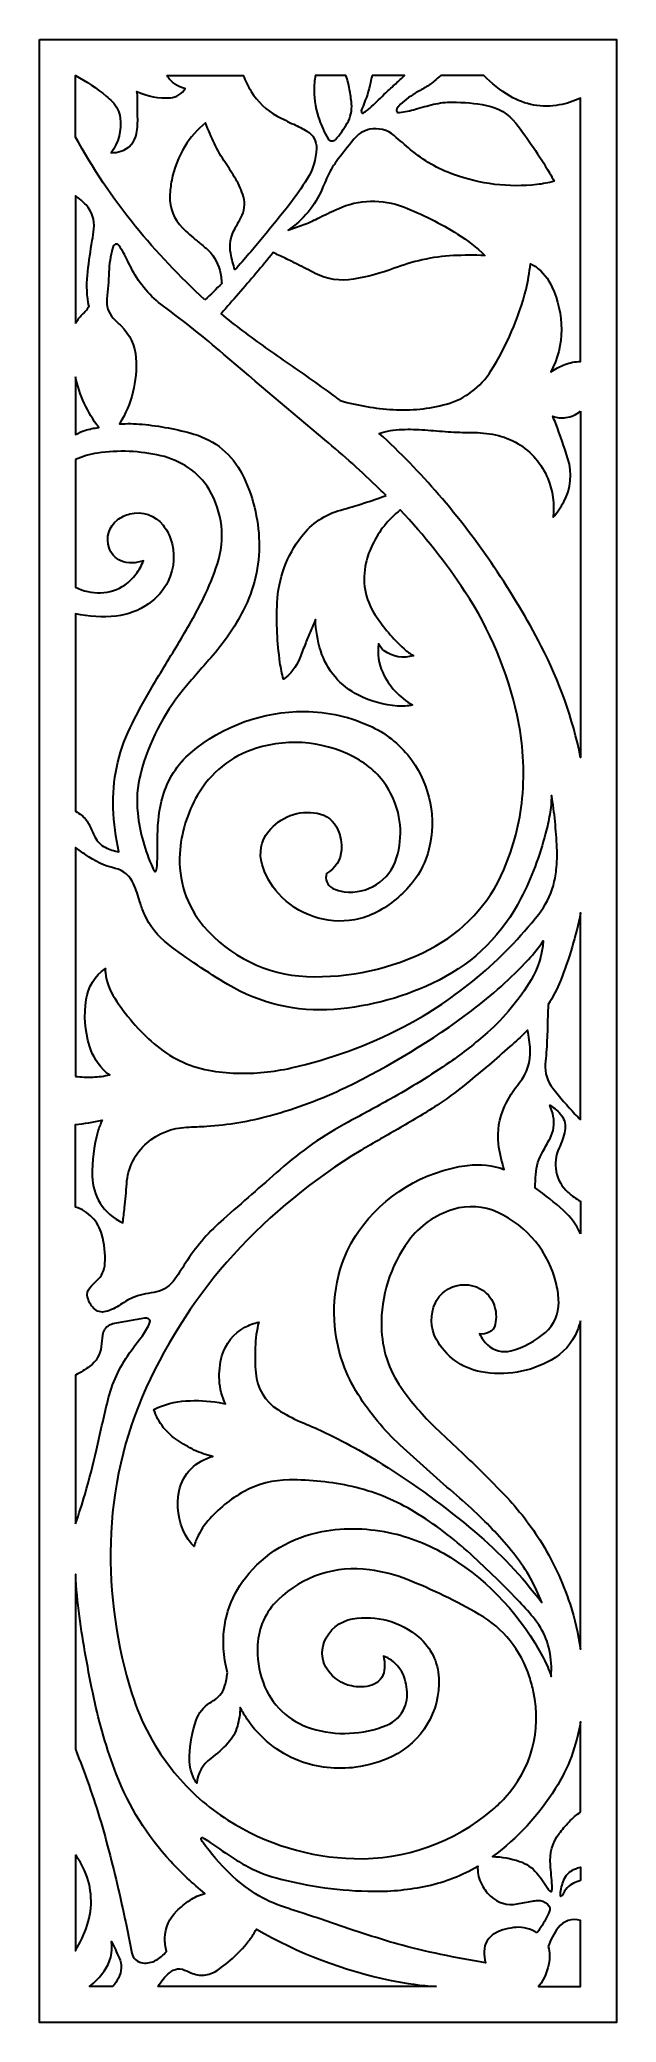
# Model space of a CAD drawing. Header units: centimetres. Extents: x 21.8 to 27, y -9 to 9.
import ezdxf

# ---------------------------------------------------------------- set-up
doc = ezdxf.new("R2010")
doc.units = ezdxf.units.CM
doc.header["$MEASUREMENT"] = 0
doc.layers.add('layer 1', color=7, linetype='Continuous')

msp = doc.modelspace()

# ---------------------------------------------------------------- linework, layer by layer
at = {"layer": 'layer 1', "color": 250, "lineweight": 30}
for points, knots in [([(21.7614, 9.00077), (21.7614, 9.00077), (26.99975, 9.00077), (26.99975, 9.00077), (26.99975, 9.00077), (26.99975, 9.00077), (26.99975, -9.00021), (26.99975, -9.00021), (26.99975, -9.00021), (26.99975, -9.00021), (21.76138, -9.00021), (21.76138, -9.00021), (21.76138, -9.00021), (21.76138, -9.00021), (21.76138, 9.00077), (21.76138, 9.00077)], [0, 0, 0, 0, 0.2, 0.2, 0.2, 0.2, 0.4, 0.4, 0.4, 0.4, 0.6, 0.6, 0.6, 0.6, 1, 1, 1, 1]), ([(23.26299, 6.63981), (23.31511, 6.68756), (23.36601, 6.73659), (23.4157, 6.78685), (23.4157, 6.78685), (23.41308, 6.82735), (23.40688, 6.86751), (23.39714, 6.90682), (23.39714, 6.90682), (23.37782, 6.98477), (23.33445, 7.05462), (23.27314, 7.10647), (23.27314, 7.10647), (23.24656, 7.12895), (23.2197, 7.15114), (23.19254, 7.17297), (23.19254, 7.17297), (23.14548, 7.21081), (23.10046, 7.25114), (23.05759, 7.29369), (23.05759, 7.29369), (22.98162, 7.36913), (22.94047, 7.47288), (22.94402, 7.57987), (22.94402, 7.57987), (22.94564, 7.62842), (22.95122, 7.6768), (22.9607, 7.72447), (22.9607, 7.72447), (22.98223, 7.83295), (23.02254, 7.93685), (23.07978, 8.03147), (23.07978, 8.03147), (23.13018, 8.11246), (23.19375, 8.18449), (23.26783, 8.2446), (23.26783, 8.2446), (23.29296, 8.18191), (23.31992, 8.11989), (23.34864, 8.05876), (23.34864, 8.05876), (23.37739, 7.9975), (23.41073, 7.93852), (23.44844, 7.88231), (23.44844, 7.88231), (23.48091, 7.83384), (23.5123, 7.78462), (23.54258, 7.73473), (23.54258, 7.73473), (23.57294, 7.68459), (23.59648, 7.63062), (23.61252, 7.57423), (23.61252, 7.57423), (23.63071, 7.51031), (23.6226, 7.44174), (23.59001, 7.3838), (23.59001, 7.3838), (23.57087, 7.34967), (23.55186, 7.31544), (23.53299, 7.28112), (23.53299, 7.28112), (23.49581, 7.21325), (23.4832, 7.13472), (23.49735, 7.05864), (23.49735, 7.05864), (23.50656, 7.00911), (23.51928, 6.96024), (23.53536, 6.91248), (23.53536, 6.91248), (23.62184, 7.00643), (23.70556, 7.10286), (23.78641, 7.20171), (23.78641, 7.20171), (23.86725, 7.30049), (23.94731, 7.39994), (24.02666, 7.49997), (24.02666, 7.49997), (24.08648, 7.57545), (24.14175, 7.65442), (24.19223, 7.73647), (24.19223, 7.73647), (24.2435, 7.81983), (24.27231, 7.91502), (24.27577, 8.01283), (24.27577, 8.01283), (24.27808, 8.0775), (24.24456, 8.13809), (24.18854, 8.17046), (24.18854, 8.17046), (24.14982, 8.19288), (24.11, 8.21346), (24.06936, 8.2322), (24.06936, 8.2322), (24.01867, 8.25547), (23.96872, 8.28038), (23.91958, 8.30681), (23.91958, 8.30681), (23.82225, 8.35921), (23.74046, 8.43648), (23.68258, 8.53066), (23.68258, 8.53066), (23.65433, 8.57663), (23.6305, 8.62522), (23.61146, 8.67574), (23.61146, 8.67574), (23.61146, 8.67574), (22.91964, 8.67574), (22.91964, 8.67574), (22.91964, 8.67574), (22.92874, 8.66057), (22.93923, 8.64631), (22.95097, 8.63314), (22.95097, 8.63314), (22.96274, 8.61993), (22.97593, 8.60806), (22.99038, 8.59783), (22.99038, 8.59783), (23.01845, 8.57859), (23.04999, 8.56503), (23.08329, 8.55796), (23.08329, 8.55796), (23.05535, 8.50906), (23.00481, 8.47731), (22.94864, 8.47335), (22.94864, 8.47335), (22.84425, 8.46599), (22.73969, 8.48606), (22.64543, 8.53146), (22.64543, 8.53146), (22.64865, 8.50867), (22.6502, 8.48562), (22.64995, 8.46256), (22.64995, 8.46256), (22.64936, 8.4087), (22.64995, 8.35482), (22.65167, 8.30092), (22.65167, 8.30092), (22.65336, 8.2498), (22.64991, 8.19865), (22.6414, 8.14819), (22.6414, 8.14819), (22.62858, 8.07223), (22.57392, 8.01001), (22.50031, 7.98736), (22.50031, 7.98736), (22.47137, 7.97846), (22.44124, 7.97397), (22.41097, 7.97406), (22.41097, 7.97406), (22.47791, 8.06524), (22.50736, 8.17846), (22.49322, 8.29067), (22.49322, 8.29067), (22.48616, 8.34677), (22.46047, 8.39884), (22.42019, 8.43854), (22.42019, 8.43854), (22.40304, 8.45547), (22.38518, 8.4717), (22.36675, 8.48726), (22.36675, 8.48726), (22.28025, 8.55984), (22.18631, 8.62305), (22.08643, 8.67574), (22.08643, 8.67574), (22.08643, 8.67574), (22.08643, 8.11665), (22.08643, 8.11665), (22.08643, 8.11665), (22.243, 7.83166), (22.42476, 7.56133), (22.62954, 7.30873), (22.62954, 7.30873), (22.8233, 7.06989), (23.03501, 6.84624), (23.26299, 6.63981)], [0, 0, 0, 0, 0.02222222, 0.02222222, 0.02222222, 0.02222222, 0.04444444, 0.04444444, 0.04444444, 0.04444444, 0.06666667, 0.06666667, 0.06666667, 0.06666667, 0.08888889, 0.08888889, 0.08888889, 0.08888889, 0.11111111, 0.11111111, 0.11111111, 0.11111111, 0.13333333, 0.13333333, 0.13333333, 0.13333333, 0.15555556, 0.15555556, 0.15555556, 0.15555556, 0.17777778, 0.17777778, 0.17777778, 0.17777778, 0.2, 0.2, 0.2, 0.2, 0.22222222, 0.22222222, 0.22222222, 0.22222222, 0.24444444, 0.24444444, 0.24444444, 0.24444444, 0.26666667, 0.26666667, 0.26666667, 0.26666667, 0.28888889, 0.28888889, 0.28888889, 0.28888889, 0.31111111, 0.31111111, 0.31111111, 0.31111111, 0.33333333, 0.33333333, 0.33333333, 0.33333333, 0.35555556, 0.35555556, 0.35555556, 0.35555556, 0.37777778, 0.37777778, 0.37777778, 0.37777778, 0.4, 0.4, 0.4, 0.4, 0.42222222, 0.42222222, 0.42222222, 0.42222222, 0.44444444, 0.44444444, 0.44444444, 0.44444444, 0.46666667, 0.46666667, 0.46666667, 0.46666667, 0.48888889, 0.48888889, 0.48888889, 0.48888889, 0.51111111, 0.51111111, 0.51111111, 0.51111111, 0.53333333, 0.53333333, 0.53333333, 0.53333333, 0.55555556, 0.55555556, 0.55555556, 0.55555556, 0.57777778, 0.57777778, 0.57777778, 0.57777778, 0.6, 0.6, 0.6, 0.6, 0.62222222, 0.62222222, 0.62222222, 0.62222222, 0.64444444, 0.64444444, 0.64444444, 0.64444444, 0.66666667, 0.66666667, 0.66666667, 0.66666667, 0.68888889, 0.68888889, 0.68888889, 0.68888889, 0.71111111, 0.71111111, 0.71111111, 0.71111111, 0.73333333, 0.73333333, 0.73333333, 0.73333333, 0.75555556, 0.75555556, 0.75555556, 0.75555556, 0.77777778, 0.77777778, 0.77777778, 0.77777778, 0.8, 0.8, 0.8, 0.8, 0.82222222, 0.82222222, 0.82222222, 0.82222222, 0.84444444, 0.84444444, 0.84444444, 0.84444444, 0.86666667, 0.86666667, 0.86666667, 0.86666667, 0.88888889, 0.88888889, 0.88888889, 0.88888889, 0.91111111, 0.91111111, 0.91111111, 0.91111111, 0.93333333, 0.93333333, 0.93333333, 0.93333333, 0.95555556, 0.95555556, 0.95555556, 0.95555556, 1, 1, 1, 1]), ([(25.79494, 8.67574), (25.86651, 8.60356), (25.94682, 8.54062), (26.03404, 8.48839), (26.03404, 8.48839), (26.16829, 8.408), (26.32716, 8.37936), (26.48101, 8.40796), (26.48101, 8.40796), (26.54805, 8.42042), (26.61315, 8.44155), (26.67471, 8.47086), (26.67471, 8.47086), (26.67471, 8.47086), (26.67471, 6.07945), (26.67471, 6.07945), (26.67471, 6.07945), (26.62597, 6.07819), (26.57782, 6.06877), (26.53218, 6.05159), (26.53218, 6.05159), (26.48671, 6.03451), (26.44341, 6.0121), (26.40316, 5.9849), (26.40316, 5.9849), (26.46824, 6.10256), (26.50191, 6.2349), (26.5009, 6.36936), (26.5009, 6.36936), (26.49994, 6.50309), (26.47057, 6.63501), (26.41475, 6.75656), (26.41475, 6.75656), (26.38149, 6.82902), (26.33076, 6.89207), (26.26713, 6.94013), (26.26713, 6.94013), (26.25261, 6.95107), (26.23638, 6.95951), (26.21907, 6.96509), (26.21907, 6.96509), (26.21114, 6.88693), (26.19779, 6.80942), (26.1791, 6.73311), (26.1791, 6.73311), (26.11143, 6.47197), (26.00413, 6.22269), (25.86096, 5.99404), (25.86096, 5.99404), (25.76838, 5.84614), (25.62366, 5.73829), (25.4555, 5.69179), (25.4555, 5.69179), (25.29804, 5.6483), (25.13437, 5.63129), (24.97131, 5.64151), (24.97131, 5.64151), (24.80893, 5.65168), (24.64803, 5.67916), (24.49148, 5.72357), (24.49148, 5.72357), (24.47786, 5.73409), (24.4642, 5.74454), (24.45044, 5.75493), (24.45044, 5.75493), (24.31077, 5.85712), (24.16951, 5.95727), (24.02687, 6.05529), (24.02687, 6.05529), (23.88406, 6.15339), (23.74292, 6.25392), (23.60358, 6.3569), (23.60358, 6.3569), (23.53743, 6.40735), (23.4725, 6.45939), (23.40878, 6.51285), (23.40878, 6.51285), (23.51573, 6.63307), (23.62111, 6.75465), (23.72496, 6.87753), (23.72496, 6.87753), (23.77815, 6.94065), (23.83058, 7.00436), (23.88237, 7.0686), (23.88237, 7.0686), (23.91877, 7.05063), (23.95522, 7.03299), (23.99183, 7.01557), (23.99183, 7.01557), (24.02866, 6.99806), (24.06526, 6.98012), (24.10161, 6.96177), (24.10161, 6.96177), (24.15589, 6.93384), (24.21019, 6.90595), (24.26453, 6.87816), (24.26453, 6.87816), (24.37126, 6.82364), (24.49268, 6.80507), (24.61081, 6.82527), (24.61081, 6.82527), (24.73711, 6.84684), (24.86112, 6.88014), (24.98129, 6.92471), (24.98129, 6.92471), (25.06483, 6.95571), (25.15036, 6.98126), (25.23723, 7.00116), (25.23723, 7.00116), (25.33008, 7.02242), (25.42466, 7.03537), (25.51979, 7.03986), (25.51979, 7.03986), (25.61482, 7.04438), (25.70999, 7.04457), (25.805, 7.04054), (25.805, 7.04054), (25.73001, 7.11439), (25.64717, 7.17981), (25.55789, 7.2356), (25.55789, 7.2356), (25.40171, 7.33319), (25.23676, 7.41583), (25.06513, 7.48254), (25.06513, 7.48254), (24.87305, 7.55717), (24.65919, 7.55117), (24.47171, 7.46583), (24.47171, 7.46583), (24.4091, 7.43736), (24.34702, 7.40771), (24.28551, 7.37695), (24.28551, 7.37695), (24.24247, 7.35539), (24.19839, 7.33598), (24.15344, 7.31876), (24.15344, 7.31876), (24.10851, 7.30155), (24.06312, 7.28562), (24.01726, 7.27097), (24.01726, 7.27097), (24.15513, 7.36243), (24.26277, 7.4926), (24.32666, 7.64522), (24.32666, 7.64522), (24.34789, 7.69595), (24.37079, 7.746), (24.39525, 7.7953), (24.39525, 7.7953), (24.41204, 7.82919), (24.43196, 7.86137), (24.45474, 7.89155), (24.45474, 7.89155), (24.50701, 7.96076), (24.56057, 8.029), (24.61539, 8.09622), (24.61539, 8.09622), (24.63368, 8.1187), (24.65536, 8.1382), (24.67958, 8.15412), (24.67958, 8.15412), (24.70387, 8.17006), (24.73092, 8.18133), (24.75938, 8.18737), (24.75938, 8.18737), (24.83823, 8.20275), (24.91987, 8.18133), (24.98109, 8.12926), (24.98109, 8.12926), (25.03091, 8.08684), (25.08072, 8.04439), (25.13044, 8.00187), (25.13044, 8.00187), (25.24664, 7.90425), (25.37904, 7.82783), (25.52173, 7.77604), (25.52173, 7.77604), (25.76378, 7.68821), (26.0226, 7.65707), (26.27856, 7.68501), (26.27856, 7.68501), (26.33131, 7.6908), (26.38353, 7.70087), (26.43467, 7.71511), (26.43467, 7.71511), (26.42164, 7.74115), (26.40761, 7.76666), (26.39276, 7.79167), (26.39276, 7.79167), (26.29986, 7.94753), (26.1977, 8.09768), (26.0868, 8.24126), (26.0868, 8.24126), (26.0209, 8.32657), (25.92595, 8.38458), (25.81994, 8.40424), (25.81994, 8.40424), (25.71726, 8.42334), (25.61311, 8.43314), (25.50863, 8.43362), (25.50863, 8.43362), (25.45153, 8.4339), (25.39464, 8.42714), (25.33919, 8.41357), (25.33919, 8.41357), (25.28396, 8.40006), (25.22896, 8.38544), (25.17429, 8.36976), (25.17429, 8.36976), (25.12657, 8.35608), (25.07795, 8.34585), (25.0288, 8.33906), (25.0288, 8.33906), (25.02004, 8.33788), (25.01119, 8.34086), (25.00496, 8.34711), (25.00496, 8.34711), (25.00119, 8.35094), (24.99991, 8.35656), (25.00163, 8.36164), (25.00163, 8.36164), (25.00629, 8.37521), (25.01387, 8.38758), (25.02389, 8.39788), (25.02389, 8.39788), (25.06759, 8.44284), (25.11726, 8.48158), (25.17153, 8.51302), (25.17153, 8.51302), (25.2017, 8.5305), (25.23182, 8.54807), (25.26191, 8.56571), (25.26191, 8.56571), (25.29202, 8.58342), (25.32066, 8.60356), (25.34745, 8.62596), (25.34745, 8.62596), (25.36699, 8.64229), (25.38634, 8.65889), (25.40544, 8.67574), (25.40544, 8.67574), (25.40544, 8.67574), (25.79494, 8.67574), (25.79494, 8.67574)], [0, 0, 0, 0, 0.01612903, 0.01612903, 0.01612903, 0.01612903, 0.03225806, 0.03225806, 0.03225806, 0.03225806, 0.0483871, 0.0483871, 0.0483871, 0.0483871, 0.06451613, 0.06451613, 0.06451613, 0.06451613, 0.08064516, 0.08064516, 0.08064516, 0.08064516, 0.09677419, 0.09677419, 0.09677419, 0.09677419, 0.11290323, 0.11290323, 0.11290323, 0.11290323, 0.12903226, 0.12903226, 0.12903226, 0.12903226, 0.14516129, 0.14516129, 0.14516129, 0.14516129, 0.16129032, 0.16129032, 0.16129032, 0.16129032, 0.17741935, 0.17741935, 0.17741935, 0.17741935, 0.19354839, 0.19354839, 0.19354839, 0.19354839, 0.20967742, 0.20967742, 0.20967742, 0.20967742, 0.22580645, 0.22580645, 0.22580645, 0.22580645, 0.24193548, 0.24193548, 0.24193548, 0.24193548, 0.25806452, 0.25806452, 0.25806452, 0.25806452, 0.27419355, 0.27419355, 0.27419355, 0.27419355, 0.29032258, 0.29032258, 0.29032258, 0.29032258, 0.30645161, 0.30645161, 0.30645161, 0.30645161, 0.32258065, 0.32258065, 0.32258065, 0.32258065, 0.33870968, 0.33870968, 0.33870968, 0.33870968, 0.35483871, 0.35483871, 0.35483871, 0.35483871, 0.37096774, 0.37096774, 0.37096774, 0.37096774, 0.38709677, 0.38709677, 0.38709677, 0.38709677, 0.40322581, 0.40322581, 0.40322581, 0.40322581, 0.41935484, 0.41935484, 0.41935484, 0.41935484, 0.43548387, 0.43548387, 0.43548387, 0.43548387, 0.4516129, 0.4516129, 0.4516129, 0.4516129, 0.46774194, 0.46774194, 0.46774194, 0.46774194, 0.48387097, 0.48387097, 0.48387097, 0.48387097, 0.5, 0.5, 0.5, 0.5, 0.51612903, 0.51612903, 0.51612903, 0.51612903, 0.53225806, 0.53225806, 0.53225806, 0.53225806, 0.5483871, 0.5483871, 0.5483871, 0.5483871, 0.56451613, 0.56451613, 0.56451613, 0.56451613, 0.58064516, 0.58064516, 0.58064516, 0.58064516, 0.59677419, 0.59677419, 0.59677419, 0.59677419, 0.61290323, 0.61290323, 0.61290323, 0.61290323, 0.62903226, 0.62903226, 0.62903226, 0.62903226, 0.64516129, 0.64516129, 0.64516129, 0.64516129, 0.66129032, 0.66129032, 0.66129032, 0.66129032, 0.67741935, 0.67741935, 0.67741935, 0.67741935, 0.69354839, 0.69354839, 0.69354839, 0.69354839, 0.70967742, 0.70967742, 0.70967742, 0.70967742, 0.72580645, 0.72580645, 0.72580645, 0.72580645, 0.74193548, 0.74193548, 0.74193548, 0.74193548, 0.75806452, 0.75806452, 0.75806452, 0.75806452, 0.77419355, 0.77419355, 0.77419355, 0.77419355, 0.79032258, 0.79032258, 0.79032258, 0.79032258, 0.80645161, 0.80645161, 0.80645161, 0.80645161, 0.82258065, 0.82258065, 0.82258065, 0.82258065, 0.83870968, 0.83870968, 0.83870968, 0.83870968, 0.85483871, 0.85483871, 0.85483871, 0.85483871, 0.87096774, 0.87096774, 0.87096774, 0.87096774, 0.88709677, 0.88709677, 0.88709677, 0.88709677, 0.90322581, 0.90322581, 0.90322581, 0.90322581, 0.91935484, 0.91935484, 0.91935484, 0.91935484, 0.93548387, 0.93548387, 0.93548387, 0.93548387, 0.9516129, 0.9516129, 0.9516129, 0.9516129, 0.96774194, 0.96774194, 0.96774194, 0.96774194, 1, 1, 1, 1]), ([(24.26506, 8.67574), (24.26506, 8.67574), (24.54317, 8.67574), (24.54317, 8.67574), (24.54317, 8.67574), (24.55817, 8.63458), (24.56952, 8.59219), (24.57707, 8.54906), (24.57707, 8.54906), (24.58459, 8.506), (24.59047, 8.46265), (24.59468, 8.41912), (24.59468, 8.41912), (24.60064, 8.35725), (24.58697, 8.29505), (24.55565, 8.24136), (24.55565, 8.24136), (24.525, 8.18882), (24.48902, 8.13958), (24.44829, 8.09439), (24.44829, 8.09439), (24.4397, 8.08491), (24.42719, 8.0799), (24.41443, 8.08093), (24.41443, 8.08093), (24.40167, 8.08195), (24.39008, 8.08894), (24.3831, 8.09972), (24.3831, 8.09972), (24.36523, 8.12756), (24.3497, 8.15682), (24.33665, 8.18721), (24.33665, 8.18721), (24.32476, 8.21496), (24.3135, 8.24284), (24.30276, 8.27099), (24.30276, 8.27099), (24.26992, 8.3573), (24.25345, 8.44901), (24.25431, 8.54133), (24.25431, 8.54133), (24.25472, 8.5863), (24.2583, 8.63125), (24.26506, 8.67574)], [0, 0, 0, 0, 0.08333333, 0.08333333, 0.08333333, 0.08333333, 0.16666667, 0.16666667, 0.16666667, 0.16666667, 0.25, 0.25, 0.25, 0.25, 0.33333333, 0.33333333, 0.33333333, 0.33333333, 0.41666667, 0.41666667, 0.41666667, 0.41666667, 0.5, 0.5, 0.5, 0.5, 0.58333333, 0.58333333, 0.58333333, 0.58333333, 0.66666667, 0.66666667, 0.66666667, 0.66666667, 0.75, 0.75, 0.75, 0.75, 0.83333333, 0.83333333, 0.83333333, 0.83333333, 1, 1, 1, 1]), ([(24.78068, 8.67574), (24.78068, 8.67574), (25.07684, 8.67574), (25.07684, 8.67574), (25.07684, 8.67574), (25.05056, 8.65036), (25.02384, 8.62549), (24.99671, 8.60108), (24.99671, 8.60108), (24.9658, 8.5733), (24.93515, 8.54515), (24.90483, 8.51673), (24.90483, 8.51673), (24.86187, 8.47577), (24.81905, 8.43469), (24.77631, 8.39352), (24.77631, 8.39352), (24.753, 8.37102), (24.7271, 8.35132), (24.69921, 8.33481), (24.69921, 8.33481), (24.69672, 8.33336), (24.69369, 8.33308), (24.69099, 8.33408), (24.69099, 8.33408), (24.68827, 8.33512), (24.68614, 8.33731), (24.68526, 8.34008), (24.68526, 8.34008), (24.68187, 8.35037), (24.68248, 8.36154), (24.68702, 8.37138), (24.68702, 8.37138), (24.71871, 8.44004), (24.74322, 8.51181), (24.76016, 8.58552), (24.76016, 8.58552), (24.76709, 8.61557), (24.77395, 8.64564), (24.78068, 8.67574)], [0, 0, 0, 0, 0.09090909, 0.09090909, 0.09090909, 0.09090909, 0.18181818, 0.18181818, 0.18181818, 0.18181818, 0.27272727, 0.27272727, 0.27272727, 0.27272727, 0.36363636, 0.36363636, 0.36363636, 0.36363636, 0.45454545, 0.45454545, 0.45454545, 0.45454545, 0.54545455, 0.54545455, 0.54545455, 0.54545455, 0.63636364, 0.63636364, 0.63636364, 0.63636364, 0.72727273, 0.72727273, 0.72727273, 0.72727273, 0.81818182, 0.81818182, 0.81818182, 0.81818182, 1, 1, 1, 1]), ([(22.08643, 6.4236), (22.08643, 6.4236), (22.08643, 7.58314), (22.08643, 7.58314), (22.08643, 7.58314), (22.12169, 7.55921), (22.15412, 7.53133), (22.18308, 7.50008), (22.18308, 7.50008), (22.23714, 7.44178), (22.26308, 7.36271), (22.25409, 7.28373), (22.25409, 7.28373), (22.24997, 7.24786), (22.24494, 7.21219), (22.23888, 7.17662), (22.23888, 7.17662), (22.22307, 7.08348), (22.20968, 6.98997), (22.19869, 6.89613), (22.19869, 6.89613), (22.18766, 6.80194), (22.18891, 6.70673), (22.20239, 6.61283), (22.20239, 6.61283), (22.20402, 6.60116), (22.20651, 6.58959), (22.20983, 6.57824), (22.20983, 6.57824), (22.2013, 6.56388), (22.19162, 6.55024), (22.18084, 6.53752), (22.18084, 6.53752), (22.1742, 6.53001), (22.16707, 6.52289), (22.15952, 6.51624), (22.15952, 6.51624), (22.1298, 6.48998), (22.10504, 6.45859), (22.08643, 6.4236)], [0, 0, 0, 0, 0.09090909, 0.09090909, 0.09090909, 0.09090909, 0.18181818, 0.18181818, 0.18181818, 0.18181818, 0.27272727, 0.27272727, 0.27272727, 0.27272727, 0.36363636, 0.36363636, 0.36363636, 0.36363636, 0.45454545, 0.45454545, 0.45454545, 0.45454545, 0.54545455, 0.54545455, 0.54545455, 0.54545455, 0.63636364, 0.63636364, 0.63636364, 0.63636364, 0.72727273, 0.72727273, 0.72727273, 0.72727273, 0.81818182, 0.81818182, 0.81818182, 0.81818182, 1, 1, 1, 1]), ([(24.908, 4.86233), (24.77331, 4.81227), (24.63649, 4.76825), (24.49786, 4.73044), (24.49786, 4.73044), (24.35556, 4.69168), (24.22992, 4.60744), (24.14005, 4.49049), (24.14005, 4.49049), (24.00654, 4.31684), (23.92938, 4.10664), (23.91892, 3.8878), (23.91892, 3.8878), (23.91024, 3.70707), (23.91878, 3.52592), (23.94446, 3.34678), (23.94446, 3.34678), (23.95188, 3.295), (23.96268, 3.24378), (23.97677, 3.19341), (23.97677, 3.19341), (24.04168, 3.23965), (24.09181, 3.30368), (24.12108, 3.3778), (24.12108, 3.3778), (24.13829, 3.42138), (24.15535, 3.465), (24.17224, 3.5087), (24.17224, 3.5087), (24.18749, 3.54684), (24.20321, 3.58475), (24.21939, 3.62248), (24.21939, 3.62248), (24.23554, 3.66009), (24.25132, 3.69781), (24.2668, 3.7357), (24.2668, 3.7357), (24.2696, 3.63908), (24.28569, 3.54339), (24.31461, 3.45119), (24.31461, 3.45119), (24.36977, 3.27547), (24.494, 3.12987), (24.65888, 3.04786), (24.65888, 3.04786), (24.76954, 2.99281), (24.88976, 2.95967), (25.013, 2.95033), (25.013, 2.95033), (25.05874, 2.94684), (25.10476, 2.95021), (25.14955, 2.96023), (25.14955, 2.96023), (25.03067, 3.02773), (24.9357, 3.13051), (24.87766, 3.25429), (24.87766, 3.25429), (24.83961, 3.33557), (24.82668, 3.42639), (24.84062, 3.51507), (24.84062, 3.51507), (24.8521, 3.49022), (24.86959, 3.46862), (24.89146, 3.45216), (24.89146, 3.45216), (24.96715, 3.3952), (25.06575, 3.37862), (25.15589, 3.40782), (25.15589, 3.40782), (25.12542, 3.4256), (25.09695, 3.44655), (25.0709, 3.4703), (25.0709, 3.4703), (24.97004, 3.5622), (24.88126, 3.66666), (24.8067, 3.78095), (24.8067, 3.78095), (24.71662, 3.91909), (24.68706, 4.08822), (24.72488, 4.24871), (24.72488, 4.24871), (24.73854, 4.30664), (24.75832, 4.36296), (24.7839, 4.41666), (24.7839, 4.41666), (24.84358, 4.53893), (24.92979, 4.64635), (25.0362, 4.73112), (25.0362, 4.73112), (25.25479, 4.50068), (25.45254, 4.25122), (25.62695, 3.9858), (25.62695, 3.9858), (25.85091, 3.64498), (26.01089, 3.26605), (26.09892, 2.86783), (26.09892, 2.86783), (26.15376, 2.61978), (26.16917, 2.36453), (26.14467, 2.11163), (26.14467, 2.11163), (26.12294, 1.88806), (26.06655, 1.6692), (25.97759, 1.46293), (25.97759, 1.46293), (25.84369, 1.15246), (25.60612, 0.8978), (25.30577, 0.74259), (25.30577, 0.74259), (24.95985, 0.56383), (24.57295, 0.47866), (24.18393, 0.49549), (24.18393, 0.49549), (23.82266, 0.51112), (23.48416, 0.67737), (23.25075, 0.95357), (23.25075, 0.95357), (23.09626, 1.13638), (23.01855, 1.37207), (23.03386, 1.61093), (23.03386, 1.61093), (23.04584, 1.79797), (23.10115, 1.97977), (23.19533, 2.14181), (23.19533, 2.14181), (23.31251, 2.34342), (23.50058, 2.49444), (23.72274, 2.56537), (23.72274, 2.56537), (24.03795, 2.66607), (24.38138, 2.62723), (24.66627, 2.45894), (24.66627, 2.45894), (24.78661, 2.38779), (24.88478, 2.28445), (24.94964, 2.16063), (24.94964, 2.16063), (25.04469, 1.97912), (25.06418, 1.76727), (25.00398, 1.57142), (25.00398, 1.57142), (24.94127, 1.36704), (24.74011, 1.23754), (24.528, 1.26455), (24.528, 1.26455), (24.49107, 1.26968), (24.45522, 1.28077), (24.42184, 1.29742), (24.42184, 1.29742), (24.37292, 1.32181), (24.3497, 1.37881), (24.36752, 1.4305), (24.36752, 1.4305), (24.44623, 1.47427), (24.49708, 1.55519), (24.50223, 1.64508), (24.50223, 1.64508), (24.50581, 1.7071), (24.49516, 1.76906), (24.47109, 1.82632), (24.47109, 1.82632), (24.43788, 1.90527), (24.36727, 1.96218), (24.28303, 1.97783), (24.28303, 1.97783), (24.11571, 2.00882), (23.9451, 1.94488), (23.83955, 1.81138), (23.83955, 1.81138), (23.77293, 1.72717), (23.7514, 1.61596), (23.78182, 1.51299), (23.78182, 1.51299), (23.81089, 1.41461), (23.86167, 1.32406), (23.93044, 1.24794), (23.93044, 1.24794), (24.10486, 1.05499), (24.36588, 0.96515), (24.62207, 1.01007), (24.62207, 1.01007), (24.69216, 1.02326), (24.75985, 1.04682), (24.82302, 1.07992), (24.82302, 1.07992), (24.94937, 1.14625), (25.0605, 1.23809), (25.14939, 1.3497), (25.14939, 1.3497), (25.22013, 1.43856), (25.27072, 1.54169), (25.29766, 1.65204), (25.29766, 1.65204), (25.36573, 1.93101), (25.30864, 2.22558), (25.14114, 2.45884), (25.14114, 2.45884), (25.04825, 2.58835), (24.92416, 2.69229), (24.78031, 2.76102), (24.78031, 2.76102), (24.58831, 2.85272), (24.37849, 2.90072), (24.16572, 2.90155), (24.16572, 2.90155), (23.7884, 2.90301), (23.42305, 2.7703), (23.13476, 2.52684), (23.13476, 2.52684), (23.01184, 2.42304), (22.92322, 2.28456), (22.88053, 2.12941), (22.88053, 2.12941), (22.84895, 2.01486), (22.83286, 1.8966), (22.83263, 1.77773), (22.83263, 1.77773), (22.83247, 1.69708), (22.83155, 1.6164), (22.82995, 1.53572), (22.82995, 1.53572), (22.82949, 1.51188), (22.82727, 1.48805), (22.82333, 1.46452), (22.82333, 1.46452), (22.82247, 1.45948), (22.82025, 1.45475), (22.81693, 1.45092), (22.81693, 1.45092), (22.81538, 1.44908), (22.81284, 1.44842), (22.81059, 1.44917), (22.81059, 1.44917), (22.80567, 1.45083), (22.80158, 1.4543), (22.79913, 1.45886), (22.79913, 1.45886), (22.79566, 1.46542), (22.79231, 1.47214), (22.78924, 1.47889), (22.78924, 1.47889), (22.71741, 1.63646), (22.6711, 1.80452), (22.65203, 1.97663), (22.65203, 1.97663), (22.63853, 2.09876), (22.64767, 2.22236), (22.67903, 2.34115), (22.67903, 2.34115), (22.75207, 2.61764), (22.88389, 2.87527), (23.06535, 3.09624), (23.06535, 3.09624), (23.14663, 3.19517), (23.22987, 3.29244), (23.31505, 3.38808), (23.31505, 3.38808), (23.43146, 3.5188), (23.53104, 3.66359), (23.61136, 3.81911), (23.61136, 3.81911), (23.71024, 4.01058), (23.75959, 4.22366), (23.75493, 4.43907), (23.75493, 4.43907), (23.75025, 4.65383), (23.69755, 4.86475), (23.60062, 5.05646), (23.60062, 5.05646), (23.51132, 5.23302), (23.35292, 5.36454), (23.16294, 5.41974), (23.16294, 5.41974), (23.00906, 5.46446), (22.8513, 5.49429), (22.69175, 5.50882), (22.69175, 5.50882), (22.62328, 5.51503), (22.55447, 5.51622), (22.48583, 5.51228), (22.48583, 5.51228), (22.59761, 5.69134), (22.65035, 5.90084), (22.63654, 6.11151), (22.63654, 6.11151), (22.62929, 6.22177), (22.58095, 6.32521), (22.50097, 6.40148), (22.50097, 6.40148), (22.47676, 6.42455), (22.45322, 6.4483), (22.43034, 6.47268), (22.43034, 6.47268), (22.38614, 6.5198), (22.36499, 6.58407), (22.37253, 6.64822), (22.37253, 6.64822), (22.37722, 6.68849), (22.38093, 6.72884), (22.38355, 6.76934), (22.38355, 6.76934), (22.38618, 6.80977), (22.38839, 6.85022), (22.39021, 6.89073), (22.39021, 6.89073), (22.39349, 6.96321), (22.40462, 7.03512), (22.42337, 7.10522), (22.42337, 7.10522), (22.42666, 7.11752), (22.43281, 7.12885), (22.44133, 7.13828), (22.44133, 7.13828), (22.44563, 7.14302), (22.45188, 7.1455), (22.45827, 7.14499), (22.45827, 7.14499), (22.46718, 7.14431), (22.47538, 7.13966), (22.48051, 7.13233), (22.48051, 7.13233), (22.51055, 7.08943), (22.53686, 7.04398), (22.55915, 6.99655), (22.55915, 6.99655), (22.57297, 6.96703), (22.58754, 6.93786), (22.60281, 6.90904), (22.60281, 6.90904), (22.6712, 6.78002), (22.76766, 6.66807), (22.88523, 6.58145), (22.88523, 6.58145), (23.07268, 6.44332), (23.25495, 6.29821), (23.43155, 6.1465), (23.43155, 6.1465), (23.7364, 5.88463), (24.04314, 5.62501), (24.35181, 5.36772), (24.35181, 5.36772), (24.52322, 5.22485), (24.68912, 5.07553), (24.84921, 4.92008), (24.84921, 4.92008), (24.86891, 4.90096), (24.88848, 4.88169), (24.908, 4.86233)], [0, 0, 0, 0, 0.01136364, 0.01136364, 0.01136364, 0.01136364, 0.02272727, 0.02272727, 0.02272727, 0.02272727, 0.03409091, 0.03409091, 0.03409091, 0.03409091, 0.04545455, 0.04545455, 0.04545455, 0.04545455, 0.05681818, 0.05681818, 0.05681818, 0.05681818, 0.06818182, 0.06818182, 0.06818182, 0.06818182, 0.07954545, 0.07954545, 0.07954545, 0.07954545, 0.09090909, 0.09090909, 0.09090909, 0.09090909, 0.10227273, 0.10227273, 0.10227273, 0.10227273, 0.11363636, 0.11363636, 0.11363636, 0.11363636, 0.125, 0.125, 0.125, 0.125, 0.13636364, 0.13636364, 0.13636364, 0.13636364, 0.14772727, 0.14772727, 0.14772727, 0.14772727, 0.15909091, 0.15909091, 0.15909091, 0.15909091, 0.17045455, 0.17045455, 0.17045455, 0.17045455, 0.18181818, 0.18181818, 0.18181818, 0.18181818, 0.19318182, 0.19318182, 0.19318182, 0.19318182, 0.20454545, 0.20454545, 0.20454545, 0.20454545, 0.21590909, 0.21590909, 0.21590909, 0.21590909, 0.22727273, 0.22727273, 0.22727273, 0.22727273, 0.23863636, 0.23863636, 0.23863636, 0.23863636, 0.25, 0.25, 0.25, 0.25, 0.26136364, 0.26136364, 0.26136364, 0.26136364, 0.27272727, 0.27272727, 0.27272727, 0.27272727, 0.28409091, 0.28409091, 0.28409091, 0.28409091, 0.29545455, 0.29545455, 0.29545455, 0.29545455, 0.30681818, 0.30681818, 0.30681818, 0.30681818, 0.31818182, 0.31818182, 0.31818182, 0.31818182, 0.32954545, 0.32954545, 0.32954545, 0.32954545, 0.34090909, 0.34090909, 0.34090909, 0.34090909, 0.35227273, 0.35227273, 0.35227273, 0.35227273, 0.36363636, 0.36363636, 0.36363636, 0.36363636, 0.375, 0.375, 0.375, 0.375, 0.38636364, 0.38636364, 0.38636364, 0.38636364, 0.39772727, 0.39772727, 0.39772727, 0.39772727, 0.40909091, 0.40909091, 0.40909091, 0.40909091, 0.42045455, 0.42045455, 0.42045455, 0.42045455, 0.43181818, 0.43181818, 0.43181818, 0.43181818, 0.44318182, 0.44318182, 0.44318182, 0.44318182, 0.45454545, 0.45454545, 0.45454545, 0.45454545, 0.46590909, 0.46590909, 0.46590909, 0.46590909, 0.47727273, 0.47727273, 0.47727273, 0.47727273, 0.48863636, 0.48863636, 0.48863636, 0.48863636, 0.5, 0.5, 0.5, 0.5, 0.51136364, 0.51136364, 0.51136364, 0.51136364, 0.52272727, 0.52272727, 0.52272727, 0.52272727, 0.53409091, 0.53409091, 0.53409091, 0.53409091, 0.54545455, 0.54545455, 0.54545455, 0.54545455, 0.55681818, 0.55681818, 0.55681818, 0.55681818, 0.56818182, 0.56818182, 0.56818182, 0.56818182, 0.57954545, 0.57954545, 0.57954545, 0.57954545, 0.59090909, 0.59090909, 0.59090909, 0.59090909, 0.60227273, 0.60227273, 0.60227273, 0.60227273, 0.61363636, 0.61363636, 0.61363636, 0.61363636, 0.625, 0.625, 0.625, 0.625, 0.63636364, 0.63636364, 0.63636364, 0.63636364, 0.64772727, 0.64772727, 0.64772727, 0.64772727, 0.65909091, 0.65909091, 0.65909091, 0.65909091, 0.67045455, 0.67045455, 0.67045455, 0.67045455, 0.68181818, 0.68181818, 0.68181818, 0.68181818, 0.69318182, 0.69318182, 0.69318182, 0.69318182, 0.70454545, 0.70454545, 0.70454545, 0.70454545, 0.71590909, 0.71590909, 0.71590909, 0.71590909, 0.72727273, 0.72727273, 0.72727273, 0.72727273, 0.73863636, 0.73863636, 0.73863636, 0.73863636, 0.75, 0.75, 0.75, 0.75, 0.76136364, 0.76136364, 0.76136364, 0.76136364, 0.77272727, 0.77272727, 0.77272727, 0.77272727, 0.78409091, 0.78409091, 0.78409091, 0.78409091, 0.79545455, 0.79545455, 0.79545455, 0.79545455, 0.80681818, 0.80681818, 0.80681818, 0.80681818, 0.81818182, 0.81818182, 0.81818182, 0.81818182, 0.82954545, 0.82954545, 0.82954545, 0.82954545, 0.84090909, 0.84090909, 0.84090909, 0.84090909, 0.85227273, 0.85227273, 0.85227273, 0.85227273, 0.86363636, 0.86363636, 0.86363636, 0.86363636, 0.875, 0.875, 0.875, 0.875, 0.88636364, 0.88636364, 0.88636364, 0.88636364, 0.89772727, 0.89772727, 0.89772727, 0.89772727, 0.90909091, 0.90909091, 0.90909091, 0.90909091, 0.92045455, 0.92045455, 0.92045455, 0.92045455, 0.93181818, 0.93181818, 0.93181818, 0.93181818, 0.94318182, 0.94318182, 0.94318182, 0.94318182, 0.95454545, 0.95454545, 0.95454545, 0.95454545, 0.96590909, 0.96590909, 0.96590909, 0.96590909, 0.97727273, 0.97727273, 0.97727273, 0.97727273, 1, 1, 1, 1]), ([(22.08643, 5.93974), (22.10421, 5.85704), (22.13092, 5.7765), (22.16603, 5.69949), (22.16603, 5.69949), (22.20226, 5.62124), (22.24673, 5.5471), (22.29873, 5.47829), (22.29873, 5.47829), (22.25582, 5.47438), (22.21346, 5.46593), (22.17235, 5.45296), (22.17235, 5.45296), (22.14251, 5.44327), (22.11373, 5.43056), (22.08643, 5.4151), (22.08643, 5.4151), (22.08643, 5.4151), (22.08643, 5.93974), (22.08643, 5.93974)], [0, 0, 0, 0, 0.16666667, 0.16666667, 0.16666667, 0.16666667, 0.33333333, 0.33333333, 0.33333333, 0.33333333, 0.5, 0.5, 0.5, 0.5, 0.66666667, 0.66666667, 0.66666667, 0.66666667, 1, 1, 1, 1]), ([(26.67471, 5.62693), (26.65487, 5.61241), (26.63362, 5.59997), (26.61126, 5.58981), (26.61126, 5.58981), (26.58883, 5.57956), (26.565, 5.57266), (26.54062, 5.56932), (26.54062, 5.56932), (26.50069, 5.56437), (26.46013, 5.56858), (26.42209, 5.58163), (26.42209, 5.58163), (26.43194, 5.56033), (26.44099, 5.53866), (26.44911, 5.51669), (26.44911, 5.51669), (26.48856, 5.41017), (26.52563, 5.3028), (26.5602, 5.1946), (26.5602, 5.1946), (26.60179, 5.06456), (26.58805, 4.92305), (26.52227, 4.80343), (26.52227, 4.80343), (26.49525, 4.75424), (26.46298, 4.70803), (26.42616, 4.66565), (26.42616, 4.66565), (26.43893, 4.78516), (26.4221, 4.9059), (26.37709, 5.01732), (26.37709, 5.01732), (26.32259, 5.14811), (26.22815, 5.25829), (26.10724, 5.33218), (26.10724, 5.33218), (26.04369, 5.37022), (25.97424, 5.39728), (25.90178, 5.41239), (25.90178, 5.41239), (25.8296, 5.42738), (25.75603, 5.43474), (25.68231, 5.43429), (25.68231, 5.43429), (25.61192, 5.4339), (25.54156, 5.43622), (25.47135, 5.4412), (25.47135, 5.4412), (25.40119, 5.44625), (25.33105, 5.45156), (25.2609, 5.45717), (25.2609, 5.45717), (25.19147, 5.46274), (25.12179, 5.46428), (25.05217, 5.4618), (25.05217, 5.4618), (24.9823, 5.45934), (24.9131, 5.44731), (24.8465, 5.42598), (24.8465, 5.42598), (25.03736, 5.25262), (25.21735, 5.06756), (25.38543, 4.87199), (25.38543, 4.87199), (25.74767, 4.45043), (26.06039, 3.98855), (26.31731, 3.49565), (26.31731, 3.49565), (26.48331, 3.17723), (26.60362, 2.83691), (26.67471, 2.48489), (26.67471, 2.48489), (26.67471, 2.48489), (26.67471, 5.62693), (26.67471, 5.62693)], [0, 0, 0, 0, 0.05, 0.05, 0.05, 0.05, 0.1, 0.1, 0.1, 0.1, 0.15, 0.15, 0.15, 0.15, 0.2, 0.2, 0.2, 0.2, 0.25, 0.25, 0.25, 0.25, 0.3, 0.3, 0.3, 0.3, 0.35, 0.35, 0.35, 0.35, 0.4, 0.4, 0.4, 0.4, 0.45, 0.45, 0.45, 0.45, 0.5, 0.5, 0.5, 0.5, 0.55, 0.55, 0.55, 0.55, 0.6, 0.6, 0.6, 0.6, 0.65, 0.65, 0.65, 0.65, 0.7, 0.7, 0.7, 0.7, 0.75, 0.75, 0.75, 0.75, 0.8, 0.8, 0.8, 0.8, 0.85, 0.85, 0.85, 0.85, 0.9, 0.9, 0.9, 0.9, 1, 1, 1, 1]), ([(22.08643, 5.18855), (22.15015, 5.21667), (22.21736, 5.23614), (22.28624, 5.24644), (22.28624, 5.24644), (22.47762, 5.27506), (22.67277, 5.26726), (22.86128, 5.22352), (22.86128, 5.22352), (22.95088, 5.20271), (23.03599, 5.16585), (23.11245, 5.11473), (23.11245, 5.11473), (23.18922, 5.06338), (23.25363, 4.99562), (23.30103, 4.91634), (23.30103, 4.91634), (23.42276, 4.71278), (23.45026, 4.46628), (23.37654, 4.24085), (23.37654, 4.24085), (23.34184, 4.13469), (23.29944, 4.03118), (23.24978, 3.93113), (23.24978, 3.93113), (23.17856, 3.78756), (23.10082, 3.64728), (23.01679, 3.51081), (23.01679, 3.51081), (22.93278, 3.37439), (22.8502, 3.2371), (22.76902, 3.09899), (22.76902, 3.09899), (22.70243, 2.98562), (22.64038, 2.86965), (22.58308, 2.75137), (22.58308, 2.75137), (22.47318, 2.52446), (22.42082, 2.27407), (22.43067, 2.02215), (22.43067, 2.02215), (22.43584, 1.88877), (22.45286, 1.75615), (22.48152, 1.62579), (22.48152, 1.62579), (22.43794, 1.63398), (22.39574, 1.64828), (22.35613, 1.66822), (22.35613, 1.66822), (22.3157, 1.68856), (22.28301, 1.72159), (22.26294, 1.76214), (22.26294, 1.76214), (22.24577, 1.79686), (22.22939, 1.83195), (22.21387, 1.8674), (22.21387, 1.8674), (22.19803, 1.9034), (22.17337, 1.93483), (22.14215, 1.95873), (22.14215, 1.95873), (22.12451, 1.97225), (22.1059, 1.98438), (22.08643, 1.99506), (22.08643, 1.99506), (22.08643, 1.99506), (22.08643, 3.78827), (22.08643, 3.78827), (22.08643, 3.78827), (22.20774, 3.76116), (22.33265, 3.75425), (22.4562, 3.76784), (22.4562, 3.76784), (22.56171, 3.77945), (22.6626, 3.81721), (22.74977, 3.87776), (22.74977, 3.87776), (22.8258, 3.93058), (22.88729, 4.00163), (22.9286, 4.08451), (22.9286, 4.08451), (22.9869, 4.20504), (22.99498, 4.34372), (22.95095, 4.47018), (22.95095, 4.47018), (22.93469, 4.51456), (22.91152, 4.5561), (22.88226, 4.59325), (22.88226, 4.59325), (22.81093, 4.68386), (22.69283, 4.7237), (22.58122, 4.69468), (22.58122, 4.69468), (22.54052, 4.68411), (22.50228, 4.6656), (22.46869, 4.64024), (22.46869, 4.64024), (22.39065, 4.58118), (22.35965, 4.47864), (22.39208, 4.3863), (22.39208, 4.3863), (22.41021, 4.33445), (22.44849, 4.29218), (22.49825, 4.269), (22.49825, 4.269), (22.5306, 4.25413), (22.5661, 4.24747), (22.60164, 4.24968), (22.60164, 4.24968), (22.63677, 4.25181), (22.67148, 4.2583), (22.70504, 4.269), (22.70504, 4.269), (22.68679, 4.22629), (22.66377, 4.18574), (22.63646, 4.14822), (22.63646, 4.14822), (22.60903, 4.11056), (22.57553, 4.0777), (22.53737, 4.05095), (22.53737, 4.05095), (22.47171, 4.00611), (22.39438, 3.98127), (22.31486, 3.97945), (22.31486, 3.97945), (22.2359, 3.97764), (22.15766, 3.99452), (22.08643, 4.02867), (22.08643, 4.02867), (22.08643, 4.02867), (22.08643, 5.18855), (22.08643, 5.18855)], [0, 0, 0, 0, 0.02941176, 0.02941176, 0.02941176, 0.02941176, 0.05882353, 0.05882353, 0.05882353, 0.05882353, 0.08823529, 0.08823529, 0.08823529, 0.08823529, 0.11764706, 0.11764706, 0.11764706, 0.11764706, 0.14705882, 0.14705882, 0.14705882, 0.14705882, 0.17647059, 0.17647059, 0.17647059, 0.17647059, 0.20588235, 0.20588235, 0.20588235, 0.20588235, 0.23529412, 0.23529412, 0.23529412, 0.23529412, 0.26470588, 0.26470588, 0.26470588, 0.26470588, 0.29411765, 0.29411765, 0.29411765, 0.29411765, 0.32352941, 0.32352941, 0.32352941, 0.32352941, 0.35294118, 0.35294118, 0.35294118, 0.35294118, 0.38235294, 0.38235294, 0.38235294, 0.38235294, 0.41176471, 0.41176471, 0.41176471, 0.41176471, 0.44117647, 0.44117647, 0.44117647, 0.44117647, 0.47058824, 0.47058824, 0.47058824, 0.47058824, 0.5, 0.5, 0.5, 0.5, 0.52941176, 0.52941176, 0.52941176, 0.52941176, 0.55882353, 0.55882353, 0.55882353, 0.55882353, 0.58823529, 0.58823529, 0.58823529, 0.58823529, 0.61764706, 0.61764706, 0.61764706, 0.61764706, 0.64705882, 0.64705882, 0.64705882, 0.64705882, 0.67647059, 0.67647059, 0.67647059, 0.67647059, 0.70588235, 0.70588235, 0.70588235, 0.70588235, 0.73529412, 0.73529412, 0.73529412, 0.73529412, 0.76470588, 0.76470588, 0.76470588, 0.76470588, 0.79411765, 0.79411765, 0.79411765, 0.79411765, 0.82352941, 0.82352941, 0.82352941, 0.82352941, 0.85294118, 0.85294118, 0.85294118, 0.85294118, 0.88235294, 0.88235294, 0.88235294, 0.88235294, 0.91176471, 0.91176471, 0.91176471, 0.91176471, 0.94117647, 0.94117647, 0.94117647, 0.94117647, 1, 1, 1, 1]), ([(22.08643, -0.41236), (22.08643, -0.41236), (22.08643, 1.66703), (22.08643, 1.66703), (22.08643, 1.66703), (22.11738, 1.64424), (22.14846, 1.62166), (22.17966, 1.59919), (22.17966, 1.59919), (22.25993, 1.5414), (22.35064, 1.49984), (22.44682, 1.47675), (22.44682, 1.47675), (22.52193, 1.4587), (22.58418, 1.40613), (22.61448, 1.33505), (22.61448, 1.33505), (22.63709, 1.28198), (22.65652, 1.22754), (22.67264, 1.17211), (22.67264, 1.17211), (22.68365, 1.13424), (22.69708, 1.0971), (22.71292, 1.06101), (22.71292, 1.06101), (22.76036, 0.95271), (22.83476, 0.85844), (22.92902, 0.78716), (22.92902, 0.78716), (23.10255, 0.65594), (23.28314, 0.53436), (23.46998, 0.4229), (23.46998, 0.4229), (23.76054, 0.24969), (24.09733, 0.1705), (24.43463, 0.19622), (24.43463, 0.19622), (24.7672, 0.22158), (25.09143, 0.31195), (25.38914, 0.4623), (25.38914, 0.4623), (25.71007, 0.62445), (25.97078, 0.88453), (26.13349, 1.20513), (26.13349, 1.20513), (26.22918, 1.39359), (26.30422, 1.59173), (26.35737, 1.79627), (26.35737, 1.79627), (26.37191, 1.85228), (26.38432, 1.90886), (26.39456, 1.96583), (26.39456, 1.96583), (26.40484, 2.02289), (26.41001, 2.08071), (26.41001, 2.13869), (26.41001, 2.13869), (26.42435, 2.0605), (26.43525, 1.98173), (26.44274, 1.90259), (26.44274, 1.90259), (26.45016, 1.82347), (26.45584, 1.74416), (26.45975, 1.66479), (26.45975, 1.66479), (26.46307, 1.59736), (26.46111, 1.52975), (26.45394, 1.46261), (26.45394, 1.46261), (26.44889, 1.41516), (26.44007, 1.3682), (26.42755, 1.32214), (26.42755, 1.32214), (26.40043, 1.22773), (26.35529, 1.13943), (26.29461, 1.06213), (26.29461, 1.06213), (25.96195, 0.63827), (25.54352, 0.28913), (25.06701, 0.03759), (25.06701, 0.03759), (24.74387, -0.1303), (24.40024, -0.25566), (24.0449, -0.33528), (24.0449, -0.33528), (23.88282, -0.37159), (23.71679, -0.38757), (23.55073, -0.38284), (23.55073, -0.38284), (23.46509, -0.38034), (23.37978, -0.37114), (23.29558, -0.35528), (23.29558, -0.35528), (23.11263, -0.3209), (22.94208, -0.23825), (22.80163, -0.11612), (22.80163, -0.11612), (22.6632, 0.00435), (22.54245, 0.14384), (22.44302, 0.29804), (22.44302, 0.29804), (22.39786, 0.36809), (22.36905, 0.44745), (22.35871, 0.53012), (22.35871, 0.53012), (22.35711, 0.54283), (22.35702, 0.55564), (22.35833, 0.56833), (22.35833, 0.56833), (22.26396, 0.50201), (22.20082, 0.40005), (22.18351, 0.286), (22.18351, 0.286), (22.16215, 0.14515), (22.17246, 0.00133), (22.21376, -0.13505), (22.21376, -0.13505), (22.24196, -0.22803), (22.29496, -0.31158), (22.36713, -0.37663), (22.36713, -0.37663), (22.37667, -0.38524), (22.38772, -0.39199), (22.39967, -0.3966), (22.39967, -0.3966), (22.34863, -0.40943), (22.29635, -0.41664), (22.24372, -0.41816), (22.24372, -0.41816), (22.19123, -0.41962), (22.13868, -0.41768), (22.08643, -0.41236)], [0, 0, 0, 0, 0.02941176, 0.02941176, 0.02941176, 0.02941176, 0.05882353, 0.05882353, 0.05882353, 0.05882353, 0.08823529, 0.08823529, 0.08823529, 0.08823529, 0.11764706, 0.11764706, 0.11764706, 0.11764706, 0.14705882, 0.14705882, 0.14705882, 0.14705882, 0.17647059, 0.17647059, 0.17647059, 0.17647059, 0.20588235, 0.20588235, 0.20588235, 0.20588235, 0.23529412, 0.23529412, 0.23529412, 0.23529412, 0.26470588, 0.26470588, 0.26470588, 0.26470588, 0.29411765, 0.29411765, 0.29411765, 0.29411765, 0.32352941, 0.32352941, 0.32352941, 0.32352941, 0.35294118, 0.35294118, 0.35294118, 0.35294118, 0.38235294, 0.38235294, 0.38235294, 0.38235294, 0.41176471, 0.41176471, 0.41176471, 0.41176471, 0.44117647, 0.44117647, 0.44117647, 0.44117647, 0.47058824, 0.47058824, 0.47058824, 0.47058824, 0.5, 0.5, 0.5, 0.5, 0.52941176, 0.52941176, 0.52941176, 0.52941176, 0.55882353, 0.55882353, 0.55882353, 0.55882353, 0.58823529, 0.58823529, 0.58823529, 0.58823529, 0.61764706, 0.61764706, 0.61764706, 0.61764706, 0.64705882, 0.64705882, 0.64705882, 0.64705882, 0.67647059, 0.67647059, 0.67647059, 0.67647059, 0.70588235, 0.70588235, 0.70588235, 0.70588235, 0.73529412, 0.73529412, 0.73529412, 0.73529412, 0.76470588, 0.76470588, 0.76470588, 0.76470588, 0.79411765, 0.79411765, 0.79411765, 0.79411765, 0.82352941, 0.82352941, 0.82352941, 0.82352941, 0.85294118, 0.85294118, 0.85294118, 0.85294118, 0.88235294, 0.88235294, 0.88235294, 0.88235294, 0.91176471, 0.91176471, 0.91176471, 0.91176471, 0.94117647, 0.94117647, 0.94117647, 0.94117647, 1, 1, 1, 1]), ([(26.67471, -0.80509), (26.67471, -0.80509), (26.67471, 1.07376), (26.67471, 1.07376), (26.67471, 1.07376), (26.63292, 0.8629), (26.57165, 0.65631), (26.49173, 0.45673), (26.49173, 0.45673), (26.46155, 0.38136), (26.4244, 0.30892), (26.38076, 0.24045), (26.38076, 0.24045), (26.37762, 0.1683), (26.37523, 0.09612), (26.37358, 0.02391), (26.37358, 0.02391), (26.37191, -0.04918), (26.36843, -0.12224), (26.36314, -0.19514), (26.36314, -0.19514), (26.36003, -0.23007), (26.35707, -0.26503), (26.35428, -0.29997), (26.35428, -0.29997), (26.34805, -0.37891), (26.37195, -0.45727), (26.42125, -0.51928), (26.42125, -0.51928), (26.48551, -0.60011), (26.5529, -0.67838), (26.62332, -0.7539), (26.62332, -0.7539), (26.63981, -0.77161), (26.65698, -0.78869), (26.67471, -0.80512)], [0, 0, 0, 0, 0.1, 0.1, 0.1, 0.1, 0.2, 0.2, 0.2, 0.2, 0.3, 0.3, 0.3, 0.3, 0.4, 0.4, 0.4, 0.4, 0.5, 0.5, 0.5, 0.5, 0.6, 0.6, 0.6, 0.6, 0.7, 0.7, 0.7, 0.7, 0.8, 0.8, 0.8, 0.8, 1, 1, 1, 1]), ([(22.08643, -1.59908), (22.08643, -1.59908), (22.08643, -0.84785), (22.08643, -0.84785), (22.08643, -0.84785), (22.16855, -0.84017), (22.25014, -0.82755), (22.33075, -0.81016), (22.33075, -0.81016), (22.31349, -0.84254), (22.29994, -0.87677), (22.29035, -0.91222), (22.29035, -0.91222), (22.25458, -1.04471), (22.2374, -1.18152), (22.23941, -1.31876), (22.23941, -1.31876), (22.24065, -1.40456), (22.26507, -1.48835), (22.31008, -1.56136), (22.31008, -1.56136), (22.35949, -1.64052), (22.43149, -1.70295), (22.51689, -1.74058), (22.51689, -1.74058), (22.51939, -1.71786), (22.52212, -1.69522), (22.52507, -1.67255), (22.52507, -1.67255), (22.52802, -1.64984), (22.53082, -1.62711), (22.53345, -1.60437), (22.53345, -1.60437), (22.54121, -1.53178), (22.54739, -1.45909), (22.55202, -1.38623), (22.55202, -1.38623), (22.56102, -1.24345), (22.62716, -1.11021), (22.73545, -1.01667), (22.73545, -1.01667), (22.836, -0.92982), (22.96296, -0.87927), (23.0957, -0.87316), (23.0957, -0.87316), (23.15715, -0.87037), (23.21862, -0.86738), (23.28006, -0.86428), (23.28006, -0.86428), (23.47544, -0.85105), (23.66895, -0.81843), (23.85784, -0.76692), (23.85784, -0.76692), (24.09233, -0.70298), (24.32045, -0.6177), (24.53934, -0.51207), (24.53934, -0.51207), (24.94239, -0.31763), (25.32565, -0.08471), (25.6838, 0.18357), (25.6838, 0.18357), (25.86988, 0.32298), (26.04296, 0.47893), (26.20088, 0.64962), (26.20088, 0.64962), (26.24978, 0.70249), (26.2948, 0.75876), (26.33554, 0.81812), (26.33554, 0.81812), (26.32686, 0.69328), (26.28896, 0.57216), (26.22491, 0.46466), (26.22491, 0.46466), (26.11825, 0.28555), (25.98437, 0.1241), (25.82809, -0.01384), (25.82809, -0.01384), (25.71954, -0.10972), (25.60571, -0.19941), (25.48712, -0.28253), (25.48712, -0.28253), (25.31165, -0.40311), (25.13055, -0.5153), (24.94452, -0.61878), (24.94452, -0.61878), (24.81843, -0.6889), (24.69188, -0.75812), (24.56484, -0.82643), (24.56484, -0.82643), (24.34149, -0.94652), (24.13264, -1.09173), (23.94229, -1.25926), (23.94229, -1.25926), (23.77199, -1.40913), (23.60127, -1.55853), (23.43022, -1.70753), (23.43022, -1.70753), (23.30476, -1.81674), (23.19481, -1.94248), (23.1033, -2.08135), (23.1033, -2.08135), (23.06578, -2.13838), (23.02819, -2.19531), (22.99056, -2.25225), (22.99056, -2.25225), (22.9515, -2.31132), (22.89085, -2.35287), (22.82162, -2.36793), (22.82162, -2.36793), (22.78928, -2.37497), (22.7567, -2.3811), (22.72397, -2.38629), (22.72397, -2.38629), (22.69117, -2.3915), (22.65904, -2.40031), (22.62817, -2.41254), (22.62817, -2.41254), (22.58148, -2.43102), (22.53729, -2.45503), (22.49642, -2.48412), (22.49642, -2.48412), (22.45539, -2.51333), (22.40943, -2.53495), (22.36077, -2.54783), (22.36077, -2.54783), (22.32139, -2.55837), (22.27942, -2.54621), (22.25173, -2.51633), (22.25173, -2.51633), (22.22564, -2.48816), (22.20682, -2.45399), (22.197, -2.41686), (22.197, -2.41686), (22.18893, -2.38645), (22.19636, -2.35399), (22.21676, -2.33007), (22.21676, -2.33007), (22.23605, -2.30748), (22.25694, -2.28627), (22.27928, -2.26669), (22.27928, -2.26669), (22.32442, -2.22713), (22.35159, -2.17092), (22.35453, -2.11096), (22.35453, -2.11096), (22.35891, -2.02239), (22.34929, -1.93368), (22.32613, -1.84804), (22.32613, -1.84804), (22.31038, -1.78989), (22.28061, -1.73654), (22.23938, -1.69258), (22.23938, -1.69258), (22.19768, -1.64824), (22.14487, -1.61595), (22.08643, -1.59906)], [0, 0, 0, 0, 0.025, 0.025, 0.025, 0.025, 0.05, 0.05, 0.05, 0.05, 0.075, 0.075, 0.075, 0.075, 0.1, 0.1, 0.1, 0.1, 0.125, 0.125, 0.125, 0.125, 0.15, 0.15, 0.15, 0.15, 0.175, 0.175, 0.175, 0.175, 0.2, 0.2, 0.2, 0.2, 0.225, 0.225, 0.225, 0.225, 0.25, 0.25, 0.25, 0.25, 0.275, 0.275, 0.275, 0.275, 0.3, 0.3, 0.3, 0.3, 0.325, 0.325, 0.325, 0.325, 0.35, 0.35, 0.35, 0.35, 0.375, 0.375, 0.375, 0.375, 0.4, 0.4, 0.4, 0.4, 0.425, 0.425, 0.425, 0.425, 0.45, 0.45, 0.45, 0.45, 0.475, 0.475, 0.475, 0.475, 0.5, 0.5, 0.5, 0.5, 0.525, 0.525, 0.525, 0.525, 0.55, 0.55, 0.55, 0.55, 0.575, 0.575, 0.575, 0.575, 0.6, 0.6, 0.6, 0.6, 0.625, 0.625, 0.625, 0.625, 0.65, 0.65, 0.65, 0.65, 0.675, 0.675, 0.675, 0.675, 0.7, 0.7, 0.7, 0.7, 0.725, 0.725, 0.725, 0.725, 0.75, 0.75, 0.75, 0.75, 0.775, 0.775, 0.775, 0.775, 0.8, 0.8, 0.8, 0.8, 0.825, 0.825, 0.825, 0.825, 0.85, 0.85, 0.85, 0.85, 0.875, 0.875, 0.875, 0.875, 0.9, 0.9, 0.9, 0.9, 0.925, 0.925, 0.925, 0.925, 0.95, 0.95, 0.95, 0.95, 1, 1, 1, 1]), ([(23.46673, -5.82634), (23.44905, -5.75374), (23.43765, -5.67974), (23.43258, -5.60517), (23.43258, -5.60517), (23.41693, -5.37431), (23.48737, -5.14566), (23.6302, -4.96358), (23.6302, -4.96358), (23.8029, -4.74343), (24.05058, -4.59418), (24.32593, -4.54424), (24.32593, -4.54424), (24.53951, -4.50549), (24.75885, -4.51118), (24.97015, -4.56089), (24.97015, -4.56089), (25.15459, -4.60434), (25.33072, -4.67771), (25.4915, -4.778), (25.4915, -4.778), (25.85014, -5.00175), (26.14235, -5.31774), (26.33757, -5.69273), (26.33757, -5.69273), (26.35122, -5.71957), (26.36412, -5.74677), (26.37618, -5.77436), (26.37618, -5.77436), (26.38822, -5.80197), (26.39835, -5.8304), (26.40651, -5.85939), (26.40651, -5.85939), (26.40964, -5.81903), (26.41015, -5.77847), (26.40802, -5.73804), (26.40802, -5.73804), (26.40001, -5.58522), (26.34241, -5.43927), (26.24388, -5.3222), (26.24388, -5.3222), (26.19833, -5.26803), (26.15102, -5.21536), (26.10205, -5.16421), (26.10205, -5.16421), (25.95591, -5.01164), (25.80416, -4.86449), (25.6471, -4.72317), (25.6471, -4.72317), (25.48966, -4.58151), (25.31856, -4.45595), (25.13615, -4.34834), (25.13615, -4.34834), (24.9698, -4.25021), (24.7892, -4.1786), (24.60079, -4.13609), (24.60079, -4.13609), (24.41291, -4.09371), (24.22076, -4.07319), (24.02816, -4.07502), (24.02816, -4.07502), (23.8848, -4.07639), (23.74406, -4.11283), (23.61811, -4.18122), (23.61811, -4.18122), (23.49293, -4.2492), (23.3815, -4.33973), (23.2893, -4.44831), (23.2893, -4.44831), (23.24407, -4.50159), (23.2075, -4.56158), (23.18085, -4.62621), (23.18085, -4.62621), (23.17381, -4.64322), (23.16883, -4.66102), (23.16599, -4.67925), (23.16599, -4.67925), (23.13214, -4.64888), (23.10413, -4.61251), (23.08348, -4.572), (23.08348, -4.572), (23.02088, -4.44938), (23.00153, -4.30915), (23.02858, -4.17417), (23.02858, -4.17417), (23.04373, -4.09833), (23.08136, -4.02874), (23.13654, -3.97452), (23.13654, -3.97452), (23.19142, -3.92063), (23.25939, -3.88186), (23.33371, -3.86211), (23.33371, -3.86211), (23.27575, -3.84984), (23.21947, -3.83043), (23.16622, -3.80431), (23.16622, -3.80431), (23.11316, -3.77829), (23.06184, -3.74871), (23.01274, -3.7158), (23.01274, -3.7158), (22.96556, -3.68416), (22.92333, -3.64562), (22.88753, -3.60149), (22.88753, -3.60149), (22.84752, -3.5523), (22.81747, -3.49577), (22.799, -3.43513), (22.799, -3.43513), (22.89013, -3.39099), (22.98895, -3.36489), (23.08994, -3.35832), (23.08994, -3.35832), (23.19036, -3.3518), (23.2912, -3.35659), (23.39053, -3.37262), (23.39053, -3.37262), (23.41066, -3.37588), (23.43062, -3.38021), (23.45028, -3.38558), (23.45028, -3.38558), (23.41727, -3.31857), (23.3981, -3.24553), (23.39398, -3.17091), (23.39398, -3.17091), (23.38984, -3.09658), (23.39776, -3.02206), (23.41745, -2.95026), (23.41745, -2.95026), (23.44799, -2.83865), (23.52323, -2.74452), (23.62528, -2.69004), (23.62528, -2.69004), (23.66507, -2.66884), (23.70736, -2.65275), (23.75117, -2.64225), (23.75117, -2.64225), (23.73284, -2.71757), (23.72222, -2.79453), (23.7195, -2.87201), (23.7195, -2.87201), (23.71673, -2.94936), (23.71823, -3.02675), (23.72395, -3.10394), (23.72395, -3.10394), (23.73409, -3.24039), (23.80805, -3.36399), (23.9236, -3.43734), (23.9236, -3.43734), (23.98973, -3.47932), (24.05917, -3.51588), (24.13125, -3.54661), (24.13125, -3.54661), (24.18164, -3.56818), (24.23196, -3.58998), (24.28211, -3.61213), (24.28211, -3.61213), (24.48574, -3.70593), (24.68318, -3.81277), (24.87312, -3.93183), (24.87312, -3.93183), (25.16631, -4.1156), (25.44617, -4.31993), (25.71053, -4.54323), (25.71053, -4.54323), (25.93742, -4.73491), (26.1425, -4.9511), (26.32197, -5.18777), (26.32197, -5.18777), (26.26451, -5.03594), (26.18435, -4.89373), (26.08414, -4.766), (26.08414, -4.766), (25.97763, -4.63023), (25.86104, -4.50267), (25.73535, -4.38447), (25.73535, -4.38447), (25.66591, -4.31915), (25.59498, -4.25538), (25.5227, -4.19322), (25.5227, -4.19322), (25.35793, -4.05145), (25.19575, -3.90671), (25.03615, -3.75914), (25.03615, -3.75914), (24.88939, -3.62347), (24.76099, -3.46912), (24.65421, -3.30019), (24.65421, -3.30019), (24.59802, -3.21126), (24.55193, -3.11625), (24.51682, -3.01708), (24.51682, -3.01708), (24.41324, -2.72447), (24.41044, -2.40547), (24.50871, -2.11105), (24.50871, -2.11105), (24.54478, -2.00815), (24.59471, -1.91066), (24.65713, -1.82129), (24.65713, -1.82129), (24.88779, -1.49087), (25.24699, -1.27248), (25.64647, -1.21943), (25.64647, -1.21943), (25.75963, -1.20444), (25.87482, -1.21741), (25.98181, -1.2572), (25.98181, -1.2572), (25.95614, -1.18169), (25.93864, -1.10362), (25.92963, -1.02437), (25.92963, -1.02437), (25.91643, -0.90827), (25.93546, -0.79072), (25.98465, -0.6847), (25.98465, -0.6847), (26.02064, -0.60718), (26.06614, -0.53445), (26.12015, -0.46824), (26.12015, -0.46824), (26.18853, -0.38432), (26.2233, -0.27806), (26.21772, -0.16992), (26.21772, -0.16992), (26.21462, -0.10984), (26.20619, -0.05019), (26.19252, 0.00836), (26.19252, 0.00836), (26.14884, -0.03633), (26.10354, -0.07944), (26.05674, -0.12083), (26.05674, -0.12083), (25.92951, -0.23348), (25.80032, -0.34382), (25.66926, -0.45193), (25.66926, -0.45193), (25.57955, -0.52593), (25.48646, -0.59569), (25.3903, -0.66105), (25.3903, -0.66105), (25.27502, -0.7365), (25.1575, -0.80842), (25.03783, -0.87672), (25.03783, -0.87672), (24.91764, -0.94535), (24.79772, -1.01443), (24.67802, -1.08392), (24.67802, -1.08392), (24.24912, -1.34289), (23.85966, -1.66193), (23.52136, -2.03152), (23.52136, -2.03152), (23.19714, -2.39054), (22.93026, -2.79727), (22.73005, -3.23764), (22.73005, -3.23764), (22.52899, -3.67988), (22.419, -4.15781), (22.40657, -4.64346), (22.40657, -4.64346), (22.39466, -5.10957), (22.46002, -5.57428), (22.59998, -6.01901), (22.59998, -6.01901), (22.68168, -6.27847), (22.81191, -6.51993), (22.9839, -6.73065), (22.9839, -6.73065), (23.1223, -6.90029), (23.28696, -7.04661), (23.47175, -7.16408), (23.47175, -7.16408), (23.81534, -7.38253), (24.21159, -7.50353), (24.61862, -7.51411), (24.61862, -7.51411), (25.07903, -7.52611), (25.52728, -7.36744), (25.87745, -7.06831), (25.87745, -7.06831), (25.91594, -7.03546), (25.95245, -7.00037), (25.98679, -6.96326), (25.98679, -6.96326), (26.22577, -6.70503), (26.32346, -6.34663), (26.24825, -6.00297), (26.24825, -6.00297), (26.23785, -5.95546), (26.22526, -5.90847), (26.2105, -5.86216), (26.2105, -5.86216), (26.13441, -5.62344), (25.97208, -5.42188), (25.75506, -5.29669), (25.75506, -5.29669), (25.54487, -5.17549), (25.32616, -5.06977), (25.10057, -4.98043), (25.10057, -4.98043), (24.99055, -4.93689), (24.87569, -4.90683), (24.75845, -4.89093), (24.75845, -4.89093), (24.45412, -4.84975), (24.14788, -4.94991), (23.92694, -5.16324), (23.92694, -5.16324), (23.81473, -5.27155), (23.74808, -5.41845), (23.7406, -5.57425), (23.7406, -5.57425), (23.73507, -5.68935), (23.75208, -5.80433), (23.79073, -5.91291), (23.79073, -5.91291), (23.86266, -6.11496), (24.026, -6.27078), (24.23126, -6.33299), (24.23126, -6.33299), (24.45585, -6.40112), (24.69687, -6.39011), (24.91426, -6.3017), (24.91426, -6.3017), (24.98723, -6.27207), (25.04544, -6.21486), (25.07635, -6.14241), (25.07635, -6.14241), (25.08914, -6.11249), (25.09669, -6.08058), (25.09872, -6.04812), (25.09872, -6.04812), (25.10261, -5.98494), (25.0932, -5.92167), (25.07116, -5.8624), (25.07116, -5.8624), (25.04885, -5.8024), (25.00923, -5.75045), (24.95726, -5.71312), (24.95726, -5.71312), (24.93542, -5.69742), (24.91123, -5.68527), (24.88559, -5.67709), (24.88559, -5.67709), (24.895, -5.71837), (24.89699, -5.76102), (24.89153, -5.80299), (24.89153, -5.80299), (24.88331, -5.8661), (24.83943, -5.91887), (24.77889, -5.93851), (24.77889, -5.93851), (24.71877, -5.95799), (24.65443, -5.96072), (24.59285, -5.9464), (24.59285, -5.9464), (24.5066, -5.92639), (24.4306, -5.87555), (24.37917, -5.80346), (24.37917, -5.80346), (24.32628, -5.72932), (24.31405, -5.63355), (24.34648, -5.54848), (24.34648, -5.54848), (24.38877, -5.43748), (24.48669, -5.35703), (24.60374, -5.33694), (24.60374, -5.33694), (24.81933, -5.29998), (25.04029, -5.36125), (25.20616, -5.50387), (25.20616, -5.50387), (25.31498, -5.59746), (25.38043, -5.73194), (25.38703, -5.87529), (25.38703, -5.87529), (25.40083, -6.17527), (25.23418, -6.45474), (24.9639, -6.58551), (24.9639, -6.58551), (24.85984, -6.63582), (24.74839, -6.66916), (24.63382, -6.68426), (24.63382, -6.68426), (24.45986, -6.70724), (24.28288, -6.68709), (24.11852, -6.62566), (24.11852, -6.62566), (23.92546, -6.54996), (23.75994, -6.41713), (23.64419, -6.24504), (23.64419, -6.24504), (23.62186, -6.21157), (23.60142, -6.17686), (23.58295, -6.14109), (23.58295, -6.14109), (23.58172, -6.19906), (23.57309, -6.25665), (23.5573, -6.31244), (23.5573, -6.31244), (23.54138, -6.36879), (23.51231, -6.42061), (23.47254, -6.46357), (23.47254, -6.46357), (23.42475, -6.51525), (23.37214, -6.56225), (23.31542, -6.60395), (23.31542, -6.60395), (23.2429, -6.65734), (23.19676, -6.73927), (23.18874, -6.82897), (23.18874, -6.82897), (23.17758, -6.81633), (23.16844, -6.80207), (23.16161, -6.78665), (23.16161, -6.78665), (23.13294, -6.72191), (23.11935, -6.65143), (23.12187, -6.58062), (23.12187, -6.58062), (23.12579, -6.47012), (23.14649, -6.36081), (23.18321, -6.2565), (23.18321, -6.2565), (23.20603, -6.19169), (23.24998, -6.13633), (23.30799, -6.09946), (23.30799, -6.09946), (23.32278, -6.09005), (23.3375, -6.08051), (23.35214, -6.07085), (23.35214, -6.07085), (23.39761, -6.04082), (23.43057, -5.99521), (23.44484, -5.9426), (23.44484, -5.9426), (23.4552, -5.90448), (23.46249, -5.86562), (23.46671, -5.82634)], [0, 0, 0, 0, 0.00900901, 0.00900901, 0.00900901, 0.00900901, 0.01801802, 0.01801802, 0.01801802, 0.01801802, 0.02702703, 0.02702703, 0.02702703, 0.02702703, 0.03603604, 0.03603604, 0.03603604, 0.03603604, 0.04504505, 0.04504505, 0.04504505, 0.04504505, 0.05405405, 0.05405405, 0.05405405, 0.05405405, 0.06306306, 0.06306306, 0.06306306, 0.06306306, 0.07207207, 0.07207207, 0.07207207, 0.07207207, 0.08108108, 0.08108108, 0.08108108, 0.08108108, 0.09009009, 0.09009009, 0.09009009, 0.09009009, 0.0990991, 0.0990991, 0.0990991, 0.0990991, 0.10810811, 0.10810811, 0.10810811, 0.10810811, 0.11711712, 0.11711712, 0.11711712, 0.11711712, 0.12612613, 0.12612613, 0.12612613, 0.12612613, 0.13513514, 0.13513514, 0.13513514, 0.13513514, 0.14414414, 0.14414414, 0.14414414, 0.14414414, 0.15315315, 0.15315315, 0.15315315, 0.15315315, 0.16216216, 0.16216216, 0.16216216, 0.16216216, 0.17117117, 0.17117117, 0.17117117, 0.17117117, 0.18018018, 0.18018018, 0.18018018, 0.18018018, 0.18918919, 0.18918919, 0.18918919, 0.18918919, 0.1981982, 0.1981982, 0.1981982, 0.1981982, 0.20720721, 0.20720721, 0.20720721, 0.20720721, 0.21621622, 0.21621622, 0.21621622, 0.21621622, 0.22522523, 0.22522523, 0.22522523, 0.22522523, 0.23423423, 0.23423423, 0.23423423, 0.23423423, 0.24324324, 0.24324324, 0.24324324, 0.24324324, 0.25225225, 0.25225225, 0.25225225, 0.25225225, 0.26126126, 0.26126126, 0.26126126, 0.26126126, 0.27027027, 0.27027027, 0.27027027, 0.27027027, 0.27927928, 0.27927928, 0.27927928, 0.27927928, 0.28828829, 0.28828829, 0.28828829, 0.28828829, 0.2972973, 0.2972973, 0.2972973, 0.2972973, 0.30630631, 0.30630631, 0.30630631, 0.30630631, 0.31531532, 0.31531532, 0.31531532, 0.31531532, 0.32432432, 0.32432432, 0.32432432, 0.32432432, 0.33333333, 0.33333333, 0.33333333, 0.33333333, 0.34234234, 0.34234234, 0.34234234, 0.34234234, 0.35135135, 0.35135135, 0.35135135, 0.35135135, 0.36036036, 0.36036036, 0.36036036, 0.36036036, 0.36936937, 0.36936937, 0.36936937, 0.36936937, 0.37837838, 0.37837838, 0.37837838, 0.37837838, 0.38738739, 0.38738739, 0.38738739, 0.38738739, 0.3963964, 0.3963964, 0.3963964, 0.3963964, 0.40540541, 0.40540541, 0.40540541, 0.40540541, 0.41441441, 0.41441441, 0.41441441, 0.41441441, 0.42342342, 0.42342342, 0.42342342, 0.42342342, 0.43243243, 0.43243243, 0.43243243, 0.43243243, 0.44144144, 0.44144144, 0.44144144, 0.44144144, 0.45045045, 0.45045045, 0.45045045, 0.45045045, 0.45945946, 0.45945946, 0.45945946, 0.45945946, 0.46846847, 0.46846847, 0.46846847, 0.46846847, 0.47747748, 0.47747748, 0.47747748, 0.47747748, 0.48648649, 0.48648649, 0.48648649, 0.48648649, 0.4954955, 0.4954955, 0.4954955, 0.4954955, 0.5045045, 0.5045045, 0.5045045, 0.5045045, 0.51351351, 0.51351351, 0.51351351, 0.51351351, 0.52252252, 0.52252252, 0.52252252, 0.52252252, 0.53153153, 0.53153153, 0.53153153, 0.53153153, 0.54054054, 0.54054054, 0.54054054, 0.54054054, 0.54954955, 0.54954955, 0.54954955, 0.54954955, 0.55855856, 0.55855856, 0.55855856, 0.55855856, 0.56756757, 0.56756757, 0.56756757, 0.56756757, 0.57657658, 0.57657658, 0.57657658, 0.57657658, 0.58558559, 0.58558559, 0.58558559, 0.58558559, 0.59459459, 0.59459459, 0.59459459, 0.59459459, 0.6036036, 0.6036036, 0.6036036, 0.6036036, 0.61261261, 0.61261261, 0.61261261, 0.61261261, 0.62162162, 0.62162162, 0.62162162, 0.62162162, 0.63063063, 0.63063063, 0.63063063, 0.63063063, 0.63963964, 0.63963964, 0.63963964, 0.63963964, 0.64864865, 0.64864865, 0.64864865, 0.64864865, 0.65765766, 0.65765766, 0.65765766, 0.65765766, 0.66666667, 0.66666667, 0.66666667, 0.66666667, 0.67567568, 0.67567568, 0.67567568, 0.67567568, 0.68468468, 0.68468468, 0.68468468, 0.68468468, 0.69369369, 0.69369369, 0.69369369, 0.69369369, 0.7027027, 0.7027027, 0.7027027, 0.7027027, 0.71171171, 0.71171171, 0.71171171, 0.71171171, 0.72072072, 0.72072072, 0.72072072, 0.72072072, 0.72972973, 0.72972973, 0.72972973, 0.72972973, 0.73873874, 0.73873874, 0.73873874, 0.73873874, 0.74774775, 0.74774775, 0.74774775, 0.74774775, 0.75675676, 0.75675676, 0.75675676, 0.75675676, 0.76576577, 0.76576577, 0.76576577, 0.76576577, 0.77477477, 0.77477477, 0.77477477, 0.77477477, 0.78378378, 0.78378378, 0.78378378, 0.78378378, 0.79279279, 0.79279279, 0.79279279, 0.79279279, 0.8018018, 0.8018018, 0.8018018, 0.8018018, 0.81081081, 0.81081081, 0.81081081, 0.81081081, 0.81981982, 0.81981982, 0.81981982, 0.81981982, 0.82882883, 0.82882883, 0.82882883, 0.82882883, 0.83783784, 0.83783784, 0.83783784, 0.83783784, 0.84684685, 0.84684685, 0.84684685, 0.84684685, 0.85585586, 0.85585586, 0.85585586, 0.85585586, 0.86486486, 0.86486486, 0.86486486, 0.86486486, 0.87387387, 0.87387387, 0.87387387, 0.87387387, 0.88288288, 0.88288288, 0.88288288, 0.88288288, 0.89189189, 0.89189189, 0.89189189, 0.89189189, 0.9009009, 0.9009009, 0.9009009, 0.9009009, 0.90990991, 0.90990991, 0.90990991, 0.90990991, 0.91891892, 0.91891892, 0.91891892, 0.91891892, 0.92792793, 0.92792793, 0.92792793, 0.92792793, 0.93693694, 0.93693694, 0.93693694, 0.93693694, 0.94594595, 0.94594595, 0.94594595, 0.94594595, 0.95495495, 0.95495495, 0.95495495, 0.95495495, 0.96396396, 0.96396396, 0.96396396, 0.96396396, 0.97297297, 0.97297297, 0.97297297, 0.97297297, 0.98198198, 0.98198198, 0.98198198, 0.98198198, 1, 1, 1, 1]), ([(26.67471, -1.84026), (26.63799, -1.76044), (26.58535, -1.68899), (26.51995, -1.63029), (26.51995, -1.63029), (26.43824, -1.55693), (26.35275, -1.48801), (26.26376, -1.42374), (26.26376, -1.42374), (26.26318, -1.38374), (26.26439, -1.34375), (26.26722, -1.30383), (26.26722, -1.30383), (26.27264, -1.2296), (26.29472, -1.15752), (26.33183, -1.09303), (26.33183, -1.09303), (26.35437, -1.05384), (26.37618, -1.01424), (26.39732, -0.97427), (26.39732, -0.97427), (26.42957, -0.9133), (26.44003, -0.84322), (26.42696, -0.77548), (26.42696, -0.77548), (26.42026, -0.74073), (26.40979, -0.70683), (26.39574, -0.67437), (26.39574, -0.67437), (26.4373, -0.69754), (26.47351, -0.72922), (26.50202, -0.76735), (26.50202, -0.76735), (26.5315, -0.80681), (26.54254, -0.85709), (26.53227, -0.9053), (26.53227, -0.9053), (26.52079, -0.95919), (26.50309, -1.01161), (26.47952, -1.06142), (26.47952, -1.06142), (26.41468, -1.19889), (26.44732, -1.36246), (26.56018, -1.46431), (26.56018, -1.46431), (26.59509, -1.49581), (26.6335, -1.52321), (26.67471, -1.5459), (26.67471, -1.5459), (26.67471, -1.5459), (26.67471, -1.84022), (26.67471, -1.84022)], [0, 0, 0, 0, 0.07142857, 0.07142857, 0.07142857, 0.07142857, 0.14285714, 0.14285714, 0.14285714, 0.14285714, 0.21428571, 0.21428571, 0.21428571, 0.21428571, 0.28571429, 0.28571429, 0.28571429, 0.28571429, 0.35714286, 0.35714286, 0.35714286, 0.35714286, 0.42857143, 0.42857143, 0.42857143, 0.42857143, 0.5, 0.5, 0.5, 0.5, 0.57142857, 0.57142857, 0.57142857, 0.57142857, 0.64285714, 0.64285714, 0.64285714, 0.64285714, 0.71428571, 0.71428571, 0.71428571, 0.71428571, 0.78571429, 0.78571429, 0.78571429, 0.78571429, 0.85714286, 0.85714286, 0.85714286, 0.85714286, 1, 1, 1, 1]), ([(26.67474, -2.63164), (26.66602, -2.6626), (26.65559, -2.69303), (26.64341, -2.72276), (26.64341, -2.72276), (26.59749, -2.83497), (26.51483, -2.92835), (26.40903, -2.9876), (26.40903, -2.9876), (26.21503, -3.09624), (25.98907, -3.13389), (25.77031, -3.09413), (25.77031, -3.09413), (25.59631, -3.0625), (25.44631, -2.95275), (25.36338, -2.7966), (25.36338, -2.7966), (25.30888, -2.69402), (25.30633, -2.57159), (25.35648, -2.4668), (25.35648, -2.4668), (25.38209, -2.4132), (25.42381, -2.36888), (25.47572, -2.33998), (25.47572, -2.33998), (25.56551, -2.29078), (25.67426, -2.2908), (25.76404, -2.33998), (25.76404, -2.33998), (25.81991, -2.37055), (25.86306, -2.42004), (25.88574, -2.47955), (25.88574, -2.47955), (25.90822, -2.53849), (25.91287, -2.60276), (25.89917, -2.66427), (25.89917, -2.66427), (25.8924, -2.69459), (25.87261, -2.7204), (25.84514, -2.73481), (25.84514, -2.73481), (25.81826, -2.74892), (25.78761, -2.75423), (25.75759, -2.74998), (25.75759, -2.74998), (25.77476, -2.78727), (25.79895, -2.82088), (25.82877, -2.84906), (25.82877, -2.84906), (25.88568, -2.90282), (25.96628, -2.92328), (26.04193, -2.90305), (26.04193, -2.90305), (26.15772, -2.87208), (26.2649, -2.81525), (26.35545, -2.73672), (26.35545, -2.73672), (26.43467, -2.66805), (26.47892, -2.56755), (26.47602, -2.46272), (26.47602, -2.46272), (26.47451, -2.40845), (26.46778, -2.35448), (26.45588, -2.30151), (26.45588, -2.30151), (26.38966, -2.01187), (26.19234, -1.76985), (25.92187, -1.64692), (25.92187, -1.64692), (25.79504, -1.58925), (25.65172, -1.57944), (25.51822, -1.61931), (25.51822, -1.61931), (25.35482, -1.66813), (25.21198, -1.76898), (25.11135, -1.90661), (25.11135, -1.90661), (24.9457, -2.13328), (24.85928, -2.408), (24.86552, -2.68868), (24.86552, -2.68868), (24.86991, -2.88558), (24.93256, -3.07662), (25.04565, -3.23783), (25.04565, -3.23783), (25.13865, -3.37043), (25.24435, -3.49359), (25.36129, -3.60561), (25.36129, -3.60561), (25.42939, -3.67083), (25.49789, -3.73562), (25.56683, -3.79999), (25.56683, -3.79999), (25.70131, -3.92541), (25.83263, -4.05419), (25.96062, -4.18624), (25.96062, -4.18624), (26.08897, -4.31855), (26.20381, -4.46335), (26.30347, -4.61843), (26.30347, -4.61843), (26.41985, -4.80129), (26.51239, -4.99835), (26.5788, -5.2047), (26.5788, -5.2047), (26.62177, -5.33808), (26.65385, -5.47477), (26.67471, -5.61337), (26.67471, -5.61337), (26.67471, -5.61337), (26.67471, -2.63164), (26.67471, -2.63164)], [0, 0, 0, 0, 0.03448276, 0.03448276, 0.03448276, 0.03448276, 0.06896552, 0.06896552, 0.06896552, 0.06896552, 0.10344828, 0.10344828, 0.10344828, 0.10344828, 0.13793103, 0.13793103, 0.13793103, 0.13793103, 0.17241379, 0.17241379, 0.17241379, 0.17241379, 0.20689655, 0.20689655, 0.20689655, 0.20689655, 0.24137931, 0.24137931, 0.24137931, 0.24137931, 0.27586207, 0.27586207, 0.27586207, 0.27586207, 0.31034483, 0.31034483, 0.31034483, 0.31034483, 0.34482759, 0.34482759, 0.34482759, 0.34482759, 0.37931034, 0.37931034, 0.37931034, 0.37931034, 0.4137931, 0.4137931, 0.4137931, 0.4137931, 0.44827586, 0.44827586, 0.44827586, 0.44827586, 0.48275862, 0.48275862, 0.48275862, 0.48275862, 0.51724138, 0.51724138, 0.51724138, 0.51724138, 0.55172414, 0.55172414, 0.55172414, 0.55172414, 0.5862069, 0.5862069, 0.5862069, 0.5862069, 0.62068966, 0.62068966, 0.62068966, 0.62068966, 0.65517241, 0.65517241, 0.65517241, 0.65517241, 0.68965517, 0.68965517, 0.68965517, 0.68965517, 0.72413793, 0.72413793, 0.72413793, 0.72413793, 0.75862069, 0.75862069, 0.75862069, 0.75862069, 0.79310345, 0.79310345, 0.79310345, 0.79310345, 0.82758621, 0.82758621, 0.82758621, 0.82758621, 0.86206897, 0.86206897, 0.86206897, 0.86206897, 0.89655172, 0.89655172, 0.89655172, 0.89655172, 0.93103448, 0.93103448, 0.93103448, 0.93103448, 1, 1, 1, 1]), ([(22.08643, -4.47323), (22.08643, -4.47323), (22.08643, -3.12481), (22.08643, -3.12481), (22.08643, -3.12481), (22.1323, -3.10095), (22.17629, -3.07359), (22.21806, -3.04308), (22.21806, -3.04308), (22.27572, -3.0009), (22.31302, -2.9365), (22.32077, -2.86551), (22.32077, -2.86551), (22.32458, -2.83069), (22.32855, -2.79595), (22.33262, -2.7612), (22.33262, -2.7612), (22.33693, -2.72442), (22.35881, -2.69196), (22.39126, -2.67412), (22.39126, -2.67412), (22.40664, -2.66567), (22.42316, -2.65959), (22.4403, -2.65599), (22.4403, -2.65599), (22.53142, -2.63708), (22.62302, -2.62085), (22.71508, -2.60731), (22.71508, -2.60731), (22.72702, -2.60555), (22.73922, -2.60743), (22.75006, -2.61271), (22.75006, -2.61271), (22.76193, -2.61847), (22.76744, -2.63235), (22.76278, -2.6447), (22.76278, -2.6447), (22.74628, -2.68843), (22.72325, -2.72946), (22.69453, -2.76638), (22.69453, -2.76638), (22.6548, -2.81735), (22.61622, -2.86924), (22.57889, -2.92197), (22.57889, -2.92197), (22.48579, -3.05334), (22.41847, -3.20111), (22.38053, -3.35759), (22.38053, -3.35759), (22.34451, -3.5057), (22.30994, -3.65416), (22.27672, -3.80291), (22.27672, -3.80291), (22.24664, -3.93743), (22.21245, -4.07103), (22.1742, -4.20348), (22.1742, -4.20348), (22.14794, -4.29432), (22.11864, -4.3843), (22.08643, -4.47323)], [0, 0, 0, 0, 0.0625, 0.0625, 0.0625, 0.0625, 0.125, 0.125, 0.125, 0.125, 0.1875, 0.1875, 0.1875, 0.1875, 0.25, 0.25, 0.25, 0.25, 0.3125, 0.3125, 0.3125, 0.3125, 0.375, 0.375, 0.375, 0.375, 0.4375, 0.4375, 0.4375, 0.4375, 0.5, 0.5, 0.5, 0.5, 0.5625, 0.5625, 0.5625, 0.5625, 0.625, 0.625, 0.625, 0.625, 0.6875, 0.6875, 0.6875, 0.6875, 0.75, 0.75, 0.75, 0.75, 0.8125, 0.8125, 0.8125, 0.8125, 0.875, 0.875, 0.875, 0.875, 1, 1, 1, 1]), ([(22.08643, -6.52139), (22.08643, -6.52139), (22.08643, -4.93365), (22.08643, -4.93365), (22.08643, -4.93365), (22.08643, -4.93365), (22.08872, -4.93349), (22.08872, -4.93349), (22.08872, -4.93349), (22.09361, -5.05988), (22.10491, -5.18594), (22.12256, -5.3112), (22.12256, -5.3112), (22.15751, -5.55888), (22.20097, -5.80524), (22.25288, -6.04994), (22.25288, -6.04994), (22.30311, -6.28657), (22.37159, -6.51892), (22.45768, -6.74497), (22.45768, -6.74497), (22.57006, -7.03985), (22.73834, -7.31007), (22.95349, -7.54088), (22.95349, -7.54088), (23.04959, -7.64399), (23.15251, -7.74048), (23.26161, -7.8297), (23.26161, -7.8297), (23.2127, -7.84341), (23.16622, -7.86487), (23.12411, -7.89333), (23.12411, -7.89333), (23.08218, -7.92164), (23.04276, -7.95352), (23.00624, -7.98854), (23.00624, -7.98854), (22.93889, -8.05319), (22.90033, -8.14212), (22.89928, -8.23548), (22.89928, -8.23548), (22.89879, -8.27645), (22.90347, -8.31733), (22.91314, -8.35713), (22.91314, -8.35713), (22.88646, -8.38905), (22.85418, -8.41584), (22.81794, -8.43622), (22.81794, -8.43622), (22.78113, -8.45688), (22.7387, -8.46552), (22.69671, -8.4609), (22.69671, -8.4609), (22.64846, -8.45561), (22.60925, -8.41945), (22.59989, -8.37185), (22.59989, -8.37185), (22.56741, -8.20593), (22.53268, -8.04045), (22.49571, -7.87548), (22.49571, -7.87548), (22.44359, -7.64363), (22.38472, -7.41339), (22.31905, -7.18502), (22.31905, -7.18502), (22.25105, -6.96058), (22.17345, -6.73917), (22.08643, -6.52139)], [0, 0, 0, 0, 0.05555556, 0.05555556, 0.05555556, 0.05555556, 0.11111111, 0.11111111, 0.11111111, 0.11111111, 0.16666667, 0.16666667, 0.16666667, 0.16666667, 0.22222222, 0.22222222, 0.22222222, 0.22222222, 0.27777778, 0.27777778, 0.27777778, 0.27777778, 0.33333333, 0.33333333, 0.33333333, 0.33333333, 0.38888889, 0.38888889, 0.38888889, 0.38888889, 0.44444444, 0.44444444, 0.44444444, 0.44444444, 0.5, 0.5, 0.5, 0.5, 0.55555556, 0.55555556, 0.55555556, 0.55555556, 0.61111111, 0.61111111, 0.61111111, 0.61111111, 0.66666667, 0.66666667, 0.66666667, 0.66666667, 0.72222222, 0.72222222, 0.72222222, 0.72222222, 0.77777778, 0.77777778, 0.77777778, 0.77777778, 0.83333333, 0.83333333, 0.83333333, 0.83333333, 0.88888889, 0.88888889, 0.88888889, 0.88888889, 1, 1, 1, 1]), ([(26.67471, -7.09142), (26.63623, -7.11674), (26.60095, -7.14658), (26.56957, -7.18027), (26.56957, -7.18027), (26.53826, -7.21387), (26.50873, -7.24909), (26.48116, -7.28579), (26.48116, -7.28579), (26.42002, -7.36704), (26.39123, -7.46799), (26.40033, -7.56931), (26.40033, -7.56931), (26.40598, -7.63252), (26.4111, -7.69577), (26.41566, -7.75912), (26.41566, -7.75912), (26.41653, -7.77107), (26.41639, -7.78305), (26.41526, -7.79499), (26.41526, -7.79499), (26.41484, -7.79937), (26.4139, -7.80367), (26.41248, -7.80783), (26.41248, -7.80783), (26.41165, -7.81026), (26.40972, -7.81216), (26.40725, -7.81299), (26.40725, -7.81299), (26.40484, -7.8138), (26.40212, -7.81341), (26.40001, -7.81199), (26.40001, -7.81199), (26.39007, -7.80518), (26.38183, -7.79623), (26.37584, -7.78579), (26.37584, -7.78579), (26.34713, -7.73571), (26.31388, -7.68838), (26.2765, -7.64437), (26.2765, -7.64437), (26.23522, -7.59571), (26.18159, -7.55917), (26.12118, -7.53853), (26.12118, -7.53853), (26.04163, -7.51135), (25.95838, -7.49672), (25.87431, -7.49517), (25.87431, -7.49517), (26.10181, -7.32801), (26.29554, -7.11936), (26.4454, -6.88014), (26.4454, -6.88014), (26.50379, -6.78693), (26.55271, -6.68812), (26.59146, -6.58514), (26.59146, -6.58514), (26.6292, -6.48317), (26.65705, -6.37783), (26.67471, -6.27052), (26.67471, -6.27052), (26.67471, -6.27052), (26.67471, -7.09142), (26.67471, -7.09142)], [0, 0, 0, 0, 0.05882353, 0.05882353, 0.05882353, 0.05882353, 0.11764706, 0.11764706, 0.11764706, 0.11764706, 0.17647059, 0.17647059, 0.17647059, 0.17647059, 0.23529412, 0.23529412, 0.23529412, 0.23529412, 0.29411765, 0.29411765, 0.29411765, 0.29411765, 0.35294118, 0.35294118, 0.35294118, 0.35294118, 0.41176471, 0.41176471, 0.41176471, 0.41176471, 0.47058824, 0.47058824, 0.47058824, 0.47058824, 0.52941176, 0.52941176, 0.52941176, 0.52941176, 0.58823529, 0.58823529, 0.58823529, 0.58823529, 0.64705882, 0.64705882, 0.64705882, 0.64705882, 0.70588235, 0.70588235, 0.70588235, 0.70588235, 0.76470588, 0.76470588, 0.76470588, 0.76470588, 0.82352941, 0.82352941, 0.82352941, 0.82352941, 0.88235294, 0.88235294, 0.88235294, 0.88235294, 1, 1, 1, 1]), ([(26.27746, -8.18808), (26.30027, -8.15907), (26.32079, -8.12839), (26.33885, -8.09622), (26.33885, -8.09622), (26.35688, -8.06409), (26.3738, -8.03136), (26.38963, -7.99812), (26.38963, -7.99812), (26.40136, -7.97344), (26.39537, -7.94402), (26.37496, -7.92592), (26.37496, -7.92592), (26.3494, -7.90323), (26.31585, -7.89176), (26.28172, -7.89403), (26.28172, -7.89403), (26.26606, -7.89509), (26.25045, -7.89705), (26.23499, -7.89991), (26.23499, -7.89991), (26.1892, -7.9085), (26.14337, -7.91693), (26.09755, -7.92538), (26.09755, -7.92538), (26.01075, -7.9413), (25.92148, -7.91501), (25.85711, -7.85468), (25.85711, -7.85468), (25.81979, -7.81968), (25.78959, -7.77785), (25.76818, -7.73142), (25.76818, -7.73142), (25.7466, -7.6847), (25.73713, -7.63331), (25.74061, -7.58198), (25.74061, -7.58198), (25.59884, -7.66496), (25.44484, -7.7251), (25.2844, -7.76015), (25.2844, -7.76015), (25.12442, -7.79506), (24.96097, -7.81193), (24.79722, -7.81039), (24.79722, -7.81039), (24.49799, -7.80756), (24.20025, -7.76681), (23.91126, -7.68909), (23.91126, -7.68909), (23.81212, -7.66244), (23.71667, -7.62357), (23.62713, -7.57333), (23.62713, -7.57333), (23.57663, -7.54501), (23.52729, -7.51474), (23.47909, -7.48262), (23.47909, -7.48262), (23.4046, -7.43286), (23.33061, -7.38228), (23.25724, -7.33088), (23.25724, -7.33088), (23.25264, -7.32767), (23.24767, -7.32508), (23.24239, -7.3231), (23.24239, -7.3231), (23.23912, -7.32192), (23.23547, -7.32257), (23.23283, -7.32484), (23.23283, -7.32484), (23.23017, -7.32712), (23.22901, -7.33061), (23.2297, -7.33401), (23.2297, -7.33401), (23.23201, -7.34524), (23.23665, -7.35585), (23.24335, -7.36512), (23.24335, -7.36512), (23.31777, -7.4684), (23.40131, -7.56478), (23.49298, -7.65309), (23.49298, -7.65309), (23.56289, -7.72046), (23.63955, -7.78038), (23.72179, -7.83195), (23.72179, -7.83195), (23.80413, -7.88356), (23.89244, -7.9249), (23.98484, -7.95509), (23.98484, -7.95509), (24.03742, -7.97227), (24.09009, -7.98926), (24.1428, -8.00608), (24.1428, -8.00608), (24.28253, -8.05258), (24.4221, -8.0995), (24.56153, -8.14682), (24.56153, -8.14682), (24.70829, -8.19664), (24.85605, -8.24352), (25.00466, -8.28746), (25.00466, -8.28746), (25.27074, -8.35886), (25.54041, -8.41606), (25.81254, -8.45883), (25.81254, -8.45883), (25.80288, -8.42535), (25.79816, -8.39059), (25.7985, -8.35575), (25.7985, -8.35575), (25.79926, -8.28586), (25.83871, -8.22213), (25.90088, -8.19025), (25.90088, -8.19025), (25.95937, -8.16026), (26.02332, -8.14239), (26.08887, -8.13768), (26.08887, -8.13768), (26.15559, -8.13288), (26.22202, -8.15065), (26.27746, -8.18808)], [0, 0, 0, 0, 0.03225806, 0.03225806, 0.03225806, 0.03225806, 0.06451613, 0.06451613, 0.06451613, 0.06451613, 0.09677419, 0.09677419, 0.09677419, 0.09677419, 0.12903226, 0.12903226, 0.12903226, 0.12903226, 0.16129032, 0.16129032, 0.16129032, 0.16129032, 0.19354839, 0.19354839, 0.19354839, 0.19354839, 0.22580645, 0.22580645, 0.22580645, 0.22580645, 0.25806452, 0.25806452, 0.25806452, 0.25806452, 0.29032258, 0.29032258, 0.29032258, 0.29032258, 0.32258065, 0.32258065, 0.32258065, 0.32258065, 0.35483871, 0.35483871, 0.35483871, 0.35483871, 0.38709677, 0.38709677, 0.38709677, 0.38709677, 0.41935484, 0.41935484, 0.41935484, 0.41935484, 0.4516129, 0.4516129, 0.4516129, 0.4516129, 0.48387097, 0.48387097, 0.48387097, 0.48387097, 0.51612903, 0.51612903, 0.51612903, 0.51612903, 0.5483871, 0.5483871, 0.5483871, 0.5483871, 0.58064516, 0.58064516, 0.58064516, 0.58064516, 0.61290323, 0.61290323, 0.61290323, 0.61290323, 0.64516129, 0.64516129, 0.64516129, 0.64516129, 0.67741935, 0.67741935, 0.67741935, 0.67741935, 0.70967742, 0.70967742, 0.70967742, 0.70967742, 0.74193548, 0.74193548, 0.74193548, 0.74193548, 0.77419355, 0.77419355, 0.77419355, 0.77419355, 0.80645161, 0.80645161, 0.80645161, 0.80645161, 0.83870968, 0.83870968, 0.83870968, 0.83870968, 0.87096774, 0.87096774, 0.87096774, 0.87096774, 0.90322581, 0.90322581, 0.90322581, 0.90322581, 0.93548387, 0.93548387, 0.93548387, 0.93548387, 1, 1, 1, 1]), ([(22.08643, -7.47804), (22.11864, -7.52353), (22.14632, -7.57208), (22.16907, -7.62297), (22.16907, -7.62297), (22.23872, -7.77868), (22.24761, -7.95496), (22.19402, -8.11691), (22.19402, -8.11691), (22.16707, -8.19834), (22.13098, -8.27647), (22.08643, -8.34978), (22.08643, -8.34978), (22.08643, -8.34978), (22.08643, -7.47804), (22.08643, -7.47804)], [0, 0, 0, 0, 0.2, 0.2, 0.2, 0.2, 0.4, 0.4, 0.4, 0.4, 0.6, 0.6, 0.6, 0.6, 1, 1, 1, 1]), ([(26.67471, -7.71291), (26.67471, -7.71291), (26.67471, -7.59195), (26.67471, -7.59195), (26.67471, -7.59195), (26.6589, -7.59637), (26.64324, -7.60118), (26.62767, -7.6064), (26.62767, -7.6064), (26.58448, -7.62097), (26.54922, -7.65256), (26.53007, -7.69388), (26.53007, -7.69388), (26.51156, -7.73375), (26.499, -7.77607), (26.49278, -7.81955), (26.49278, -7.81955), (26.49168, -7.82716), (26.49123, -7.83483), (26.49145, -7.84251), (26.49145, -7.84251), (26.49152, -7.84545), (26.49149, -7.84842), (26.49137, -7.85138), (26.49137, -7.85138), (26.49125, -7.85326), (26.49219, -7.85496), (26.49381, -7.85592), (26.49381, -7.85592), (26.49539, -7.8569), (26.49735, -7.85692), (26.49895, -7.85594), (26.49895, -7.85594), (26.50362, -7.85322), (26.50747, -7.84919), (26.51001, -7.84437), (26.51001, -7.84437), (26.52216, -7.82103), (26.53691, -7.79909), (26.55395, -7.77898), (26.55395, -7.77898), (26.56912, -7.76105), (26.58812, -7.74677), (26.60957, -7.73725), (26.60957, -7.73725), (26.63078, -7.72779), (26.65251, -7.71968), (26.67471, -7.71291)], [0, 0, 0, 0, 0.07692308, 0.07692308, 0.07692308, 0.07692308, 0.15384615, 0.15384615, 0.15384615, 0.15384615, 0.23076923, 0.23076923, 0.23076923, 0.23076923, 0.30769231, 0.30769231, 0.30769231, 0.30769231, 0.38461538, 0.38461538, 0.38461538, 0.38461538, 0.46153846, 0.46153846, 0.46153846, 0.46153846, 0.53846154, 0.53846154, 0.53846154, 0.53846154, 0.61538462, 0.61538462, 0.61538462, 0.61538462, 0.69230769, 0.69230769, 0.69230769, 0.69230769, 0.76923077, 0.76923077, 0.76923077, 0.76923077, 0.84615385, 0.84615385, 0.84615385, 0.84615385, 1, 1, 1, 1]), ([(26.37986, -8.31229), (26.40184, -8.25116), (26.43268, -8.19357), (26.47134, -8.14139), (26.47134, -8.14139), (26.51806, -8.07829), (26.59992, -8.05198), (26.67471, -8.07593), (26.67471, -8.07593), (26.67471, -8.07593), (26.67471, -8.67517), (26.67471, -8.67517), (26.67471, -8.67517), (26.67471, -8.67517), (26.29326, -8.67517), (26.29326, -8.67517), (26.29326, -8.67517), (26.35639, -8.59425), (26.39155, -8.49504), (26.39335, -8.39239), (26.39335, -8.39239), (26.39386, -8.36508), (26.38928, -8.33793), (26.37986, -8.31229)], [0, 0, 0, 0, 0.14285714, 0.14285714, 0.14285714, 0.14285714, 0.28571429, 0.28571429, 0.28571429, 0.28571429, 0.42857143, 0.42857143, 0.42857143, 0.42857143, 0.57142857, 0.57142857, 0.57142857, 0.57142857, 0.71428571, 0.71428571, 0.71428571, 0.71428571, 1, 1, 1, 1]), ([(22.42526, -8.67517), (22.44552, -8.65134), (22.46317, -8.6254), (22.47796, -8.59787), (22.47796, -8.59787), (22.50872, -8.54061), (22.51053, -8.47222), (22.48278, -8.41344), (22.48278, -8.41344), (22.4713, -8.38911), (22.46023, -8.36461), (22.44961, -8.33991), (22.44961, -8.33991), (22.43893, -8.31517), (22.42739, -8.29086), (22.41493, -8.267), (22.41493, -8.267), (22.42806, -8.36195), (22.4037, -8.45839), (22.34709, -8.53578), (22.34709, -8.53578), (22.30902, -8.58787), (22.26427, -8.63472), (22.21401, -8.67517), (22.21401, -8.67517), (22.21401, -8.67517), (22.42526, -8.67517), (22.42526, -8.67517)], [0, 0, 0, 0, 0.125, 0.125, 0.125, 0.125, 0.25, 0.25, 0.25, 0.25, 0.375, 0.375, 0.375, 0.375, 0.5, 0.5, 0.5, 0.5, 0.625, 0.625, 0.625, 0.625, 0.75, 0.75, 0.75, 0.75, 1, 1, 1, 1]), ([(25.36573, -8.67517), (25.22737, -8.66648), (25.0898, -8.64795), (24.95407, -8.61971), (24.95407, -8.61971), (24.52388, -8.53018), (24.11052, -8.37272), (23.7298, -8.15337), (23.7298, -8.15337), (23.71294, -8.18763), (23.6927, -8.22011), (23.66939, -8.25035), (23.66939, -8.25035), (23.58604, -8.35861), (23.48587, -8.45285), (23.37279, -8.52952), (23.37279, -8.52952), (23.3382, -8.55291), (23.29833, -8.56729), (23.25679, -8.57132), (23.25679, -8.57132), (23.2151, -8.57533), (23.17307, -8.56781), (23.13539, -8.54956), (23.13539, -8.54956), (23.1102, -8.53736), (23.08418, -8.52702), (23.05749, -8.5186), (23.05749, -8.5186), (23.02965, -8.50981), (22.99945, -8.51315), (22.97417, -8.5277), (22.97417, -8.5277), (22.96243, -8.53448), (22.95116, -8.54203), (22.9404, -8.55034), (22.9404, -8.55034), (22.91898, -8.56708), (22.89951, -8.58626), (22.88247, -8.60746), (22.88247, -8.60746), (22.86546, -8.62863), (22.85034, -8.65129), (22.83741, -8.67517), (22.83741, -8.67517), (22.83741, -8.67517), (25.36573, -8.67517), (25.36573, -8.67517)], [0, 0, 0, 0, 0.07692308, 0.07692308, 0.07692308, 0.07692308, 0.15384615, 0.15384615, 0.15384615, 0.15384615, 0.23076923, 0.23076923, 0.23076923, 0.23076923, 0.30769231, 0.30769231, 0.30769231, 0.30769231, 0.38461538, 0.38461538, 0.38461538, 0.38461538, 0.46153846, 0.46153846, 0.46153846, 0.46153846, 0.53846154, 0.53846154, 0.53846154, 0.53846154, 0.61538462, 0.61538462, 0.61538462, 0.61538462, 0.69230769, 0.69230769, 0.69230769, 0.69230769, 0.76923077, 0.76923077, 0.76923077, 0.76923077, 0.84615385, 0.84615385, 0.84615385, 0.84615385, 1, 1, 1, 1])]:
    msp.add_open_spline(points, degree=3, knots=knots, dxfattribs=at)

doc.saveas('drawing.dxf')
